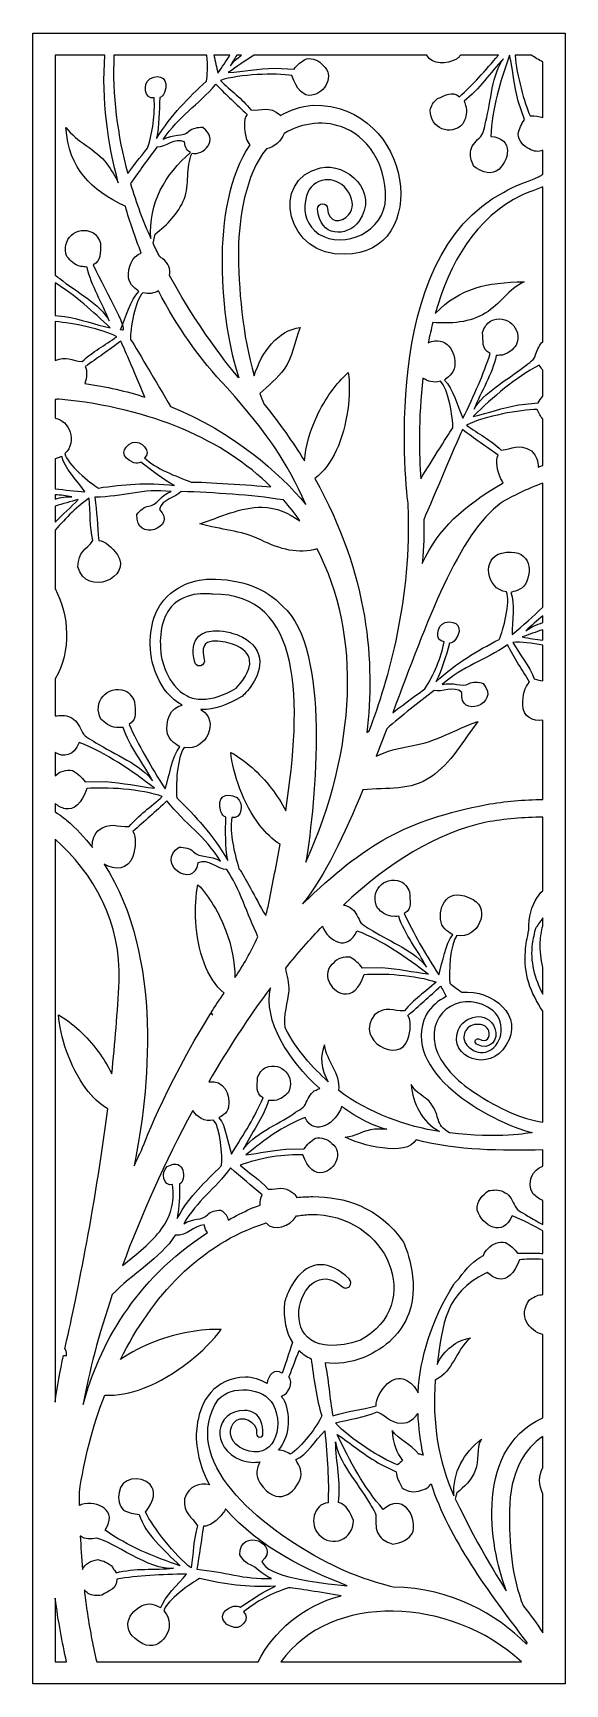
# Model space of a CAD drawing. Header units: centimetres. Extents: x -13.8 to -8, y -9 to 9.
import ezdxf

# ---------------------------------------------------------------- set-up
doc = ezdxf.new("R2010")
doc.units = ezdxf.units.CM
doc.header["$MEASUREMENT"] = 0
doc.layers.add('layer 1', color=7, linetype='Continuous')

msp = doc.modelspace()

# ---------------------------------------------------------------- linework, layer by layer
at = {"layer": 'layer 1', "color": 250}
for points, knots in [([(-7.99711, 9.00069), (-7.99711, 9.00069), (-13.80385, 9.00069), (-13.80385, 9.00069), (-13.80385, 9.00069), (-13.80385, 9.00069), (-13.80385, -9.00021), (-13.80385, -9.00021), (-13.80385, -9.00021), (-13.80385, -9.00021), (-7.99711, -9.00021), (-7.99711, -9.00021), (-7.99711, -9.00021), (-7.99711, -9.00021), (-7.99711, 9.00069), (-7.99711, 9.00069)], [0, 0, 0, 0, 0.2, 0.2, 0.2, 0.2, 0.4, 0.4, 0.4, 0.4, 0.6, 0.6, 0.6, 0.6, 1, 1, 1, 1]), ([(-13.5619, 8.75875), (-13.5619, 8.75875), (-13.01924, 8.75875), (-13.01924, 8.75875), (-13.01924, 8.75875), (-13.05449, 8.26856), (-12.98986, 7.79864), (-12.87276, 7.36895), (-12.87276, 7.36895), (-12.90981, 7.43896), (-12.94692, 7.50913), (-12.99624, 7.57498), (-12.99624, 7.57498), (-13.11853, 7.73552), (-13.32991, 7.81239), (-13.44384, 7.9703), (-13.44384, 7.9703), (-13.41496, 7.51735), (-13.16781, 7.29208), (-12.79857, 7.1123), (-12.79857, 7.1123), (-12.79857, 7.1123), (-12.79589, 7.1123), (-12.79589, 7.1123), (-12.79589, 7.1123), (-12.74687, 6.9396), (-12.68894, 6.769), (-12.62189, 6.60165), (-12.62189, 6.60165), (-12.72172, 6.56852), (-12.77129, 6.4447), (-12.76135, 6.33213), (-12.76135, 6.33213), (-12.75456, 6.25558), (-12.67036, 6.20292), (-12.6494, 6.18227), (-12.6494, 6.18227), (-12.74212, 6.09152), (-12.78863, 5.90306), (-12.85032, 5.76585), (-12.85032, 5.76585), (-12.72641, 5.70566), (-12.99575, 6.15088), (-13.1484, 6.47285), (-13.1484, 6.47285), (-13.04796, 6.52098), (-13.0752, 6.60448), (-13.06524, 6.70075), (-13.06524, 6.70075), (-13.08186, 6.75316), (-13.10868, 6.80035), (-13.14951, 6.82467), (-13.14951, 6.82467), (-13.32622, 6.91364), (-13.50579, 6.74394), (-13.43289, 6.56226), (-13.43289, 6.56226), (-13.39175, 6.51537), (-13.35662, 6.47463), (-13.28237, 6.45497), (-13.28237, 6.45497), (-13.25012, 6.45643), (-13.24578, 6.44781), (-13.21308, 6.44908), (-13.21308, 6.44908), (-13.16998, 6.24121), (-13.04737, 6.06019), (-12.97238, 5.86327), (-12.97238, 5.86327), (-13.06448, 6.04121), (-13.34201, 6.18666), (-13.51171, 6.32261), (-13.51171, 6.32261), (-13.52938, 6.33677), (-13.54632, 6.3491), (-13.5619, 6.36079), (-13.5619, 6.36079), (-13.5619, 6.36079), (-13.5619, 8.75875), (-13.5619, 8.75875)], [0, 0, 0, 0, 0.04761905, 0.04761905, 0.04761905, 0.04761905, 0.0952381, 0.0952381, 0.0952381, 0.0952381, 0.14285714, 0.14285714, 0.14285714, 0.14285714, 0.19047619, 0.19047619, 0.19047619, 0.19047619, 0.23809524, 0.23809524, 0.23809524, 0.23809524, 0.28571429, 0.28571429, 0.28571429, 0.28571429, 0.33333333, 0.33333333, 0.33333333, 0.33333333, 0.38095238, 0.38095238, 0.38095238, 0.38095238, 0.42857143, 0.42857143, 0.42857143, 0.42857143, 0.47619048, 0.47619048, 0.47619048, 0.47619048, 0.52380952, 0.52380952, 0.52380952, 0.52380952, 0.57142857, 0.57142857, 0.57142857, 0.57142857, 0.61904762, 0.61904762, 0.61904762, 0.61904762, 0.66666667, 0.66666667, 0.66666667, 0.66666667, 0.71428571, 0.71428571, 0.71428571, 0.71428571, 0.76190476, 0.76190476, 0.76190476, 0.76190476, 0.80952381, 0.80952381, 0.80952381, 0.80952381, 0.85714286, 0.85714286, 0.85714286, 0.85714286, 0.9047619, 0.9047619, 0.9047619, 0.9047619, 1, 1, 1, 1]), ([(-12.91979, 8.75875), (-12.91979, 8.75875), (-11.90541, 8.75875), (-11.90541, 8.75875), (-11.90541, 8.75875), (-11.89631, 8.64748), (-11.90012, 8.53121), (-11.90854, 8.47739), (-11.90854, 8.47739), (-12.11854, 8.28437), (-12.28134, 8.12217), (-12.45715, 7.85047), (-12.45715, 7.85047), (-12.42457, 7.99619), (-12.4259, 8.1474), (-12.42021, 8.29583), (-12.42021, 8.29583), (-12.39155, 8.30628), (-12.38359, 8.32159), (-12.36861, 8.35069), (-12.36861, 8.35069), (-12.31573, 8.49939), (-12.40856, 8.56261), (-12.52797, 8.50227), (-12.52797, 8.50227), (-12.61134, 8.44809), (-12.58541, 8.27085), (-12.48219, 8.2956), (-12.48219, 8.2956), (-12.46847, 8.11707), (-12.49674, 7.9181), (-12.55275, 7.74429), (-12.55275, 7.74429), (-12.59627, 7.69196), (-12.67889, 7.58746), (-12.77044, 7.46986), (-12.77044, 7.46986), (-12.88051, 7.87886), (-12.94303, 8.32678), (-12.91979, 8.75875)], [0, 0, 0, 0, 0.09090909, 0.09090909, 0.09090909, 0.09090909, 0.18181818, 0.18181818, 0.18181818, 0.18181818, 0.27272727, 0.27272727, 0.27272727, 0.27272727, 0.36363636, 0.36363636, 0.36363636, 0.36363636, 0.45454545, 0.45454545, 0.45454545, 0.45454545, 0.54545455, 0.54545455, 0.54545455, 0.54545455, 0.63636364, 0.63636364, 0.63636364, 0.63636364, 0.72727273, 0.72727273, 0.72727273, 0.72727273, 0.81818182, 0.81818182, 0.81818182, 0.81818182, 1, 1, 1, 1]), ([(-11.82972, 8.75875), (-11.82972, 8.75875), (-11.65407, 8.75875), (-11.65407, 8.75875), (-11.65407, 8.75875), (-11.69593, 8.69469), (-11.73977, 8.62994), (-11.78519, 8.56476), (-11.78519, 8.56476), (-11.80194, 8.62441), (-11.81484, 8.69234), (-11.82972, 8.75875)], [0, 0, 0, 0, 0.25, 0.25, 0.25, 0.25, 0.5, 0.5, 0.5, 0.5, 1, 1, 1, 1]), ([(-11.39039, 8.75875), (-11.39039, 8.75875), (-9.50641, 8.75875), (-9.50641, 8.75875), (-9.50641, 8.75875), (-9.44286, 8.65289), (-9.29092, 8.6544), (-9.18212, 8.71659), (-9.18212, 8.71659), (-9.16387, 8.72701), (-9.14969, 8.74197), (-9.13848, 8.75875), (-9.13848, 8.75875), (-9.13848, 8.75875), (-8.724, 8.75875), (-8.724, 8.75875), (-8.724, 8.75875), (-8.86672, 8.58845), (-9.00895, 8.43377), (-9.14819, 8.30613), (-9.14819, 8.30613), (-9.2339, 8.37727), (-9.29837, 8.31763), (-9.38999, 8.28646), (-9.38999, 8.28646), (-9.43065, 8.24943), (-9.46233, 8.20535), (-9.46737, 8.1581), (-9.46737, 8.1581), (-9.47433, 7.96039), (-9.24511, 7.86817), (-9.11054, 8.01031), (-9.11054, 8.01031), (-9.08513, 8.06729), (-9.06279, 8.11623), (-9.07595, 8.19191), (-9.07595, 8.19191), (-9.09078, 8.22059), (-9.08475, 8.22814), (-9.09957, 8.2573), (-9.09957, 8.2573), (-8.92873, 8.38333), (-8.81553, 8.57038), (-8.66797, 8.72079), (-8.66797, 8.72079), (-8.79112, 8.56276), (-8.80728, 8.24984), (-8.85987, 8.03885), (-8.85987, 8.03885), (-8.88043, 7.95639), (-8.88189, 7.89393), (-8.93468, 7.85574), (-8.93468, 7.85574), (-8.97795, 7.81039), (-9.02653, 7.76509), (-9.02706, 7.70101), (-9.02706, 7.70101), (-9.03948, 7.64526), (-9.01043, 7.59119), (-8.99069, 7.54577), (-8.99069, 7.54577), (-8.92332, 7.49918), (-8.83875, 7.45366), (-8.74753, 7.49289), (-8.74753, 7.49289), (-8.6003, 7.59879), (-8.54791, 7.85534), (-8.80782, 7.87314), (-8.80782, 7.87314), (-8.79367, 8.17443), (-8.70345, 8.47253), (-8.60429, 8.75875), (-8.60429, 8.75875), (-8.60429, 8.75875), (-8.60167, 8.75875), (-8.60167, 8.75875), (-8.60167, 8.75875), (-8.56525, 8.59241), (-8.55411, 8.43662), (-8.50739, 8.25873), (-8.50739, 8.25873), (-8.50739, 8.25873), (-8.43924, 8.05772), (-8.43924, 8.05772), (-8.43924, 8.05772), (-8.47469, 8.00931), (-8.49628, 7.95643), (-8.51007, 7.89595), (-8.51007, 7.89595), (-8.5002, 7.8283), (-8.45401, 7.76383), (-8.38762, 7.73826), (-8.38762, 7.73826), (-8.33744, 7.70497), (-8.28492, 7.70374), (-8.23906, 7.72267), (-8.23906, 7.72267), (-8.23906, 7.72267), (-8.23906, 7.46135), (-8.23906, 7.46135), (-8.23906, 7.46135), (-8.25246, 7.45292), (-8.26588, 7.44418), (-8.27935, 7.43511), (-8.27935, 7.43511), (-8.4329, 7.36571), (-8.54648, 7.34474), (-8.66741, 7.26238), (-8.66741, 7.26238), (-10.04569, 6.56228), (-9.72081, 3.9632), (-9.70844, 3.85195), (-9.70844, 3.85195), (-9.6668, 2.83818), (-9.91883, 1.95399), (-10.13464, 1.39344), (-10.13464, 1.39344), (-10.13464, 1.39344), (-10.16112, 1.37295), (-10.16112, 1.37295), (-10.16112, 1.37295), (-10.07126, 2.12531), (-10.13069, 3.08045), (-10.72862, 4.14337), (-10.72862, 4.14337), (-10.62979, 4.21481), (-10.55212, 4.32365), (-10.49363, 4.4497), (-10.49363, 4.4497), (-10.36777, 4.72093), (-10.33076, 5.07217), (-10.36247, 5.3009), (-10.36247, 5.3009), (-10.49548, 5.18063), (-10.61873, 5.00965), (-10.70733, 4.8187), (-10.70733, 4.8187), (-10.77877, 4.66474), (-10.82775, 4.49789), (-10.84133, 4.33447), (-10.84133, 4.33447), (-10.96736, 4.5388), (-11.11361, 4.7468), (-11.28292, 4.95787), (-11.28292, 4.95787), (-11.29832, 4.99466), (-11.31297, 5.03223), (-11.32689, 5.07045), (-11.32689, 5.07045), (-11.23655, 5.15426), (-11.13438, 5.23819), (-11.06353, 5.33579), (-11.06353, 5.33579), (-10.96901, 5.46732), (-10.94765, 5.63595), (-10.88719, 5.78894), (-10.88719, 5.78894), (-11.13255, 5.76048), (-11.30934, 5.52153), (-11.38966, 5.26349), (-11.38966, 5.26349), (-11.51802, 5.70735), (-11.56272, 6.21251), (-11.56055, 6.64361), (-11.56055, 6.64361), (-11.55764, 6.97251), (-11.48686, 7.45543), (-11.25649, 7.73727), (-11.25649, 7.73727), (-11.17254, 7.75782), (-11.09128, 7.82133), (-11.06332, 7.90482), (-11.06332, 7.90482), (-10.86302, 8.02629), (-10.60941, 8.05567), (-10.39185, 7.95979), (-10.39185, 7.95979), (-10.1073, 7.83441), (-9.92553, 7.50646), (-9.96133, 7.13568), (-9.96133, 7.13568), (-10.02014, 6.78487), (-10.48455, 6.62601), (-10.73117, 6.84596), (-10.73117, 6.84596), (-10.82997, 6.94354), (-10.86153, 7.07939), (-10.81774, 7.22628), (-10.81774, 7.22628), (-10.78886, 7.32369), (-10.71331, 7.38833), (-10.6159, 7.39918), (-10.6159, 7.39918), (-10.60712, 7.40027), (-10.59787, 7.40082), (-10.58862, 7.40082), (-10.58862, 7.40082), (-10.51001, 7.40082), (-10.41377, 7.36286), (-10.35358, 7.25364), (-10.35358, 7.25364), (-10.30564, 7.16725), (-10.30564, 7.08489), (-10.35509, 7.02306), (-10.35509, 7.02306), (-10.44031, 6.9157), (-10.58408, 6.93222), (-10.58837, 7.08622), (-10.58837, 7.08622), (-10.5897, 7.11559), (-10.61323, 7.13984), (-10.64362, 7.13984), (-10.64362, 7.13984), (-10.64435, 7.13984), (-10.64526, 7.13984), (-10.64613, 7.13971), (-10.64613, 7.13971), (-10.67487, 7.13837), (-10.69827, 7.1123), (-10.6968, 7.08073), (-10.6968, 7.08073), (-10.68089, 6.77228), (-10.37455, 6.77024), (-10.24848, 6.94566), (-10.24848, 6.94566), (-10.01603, 7.26911), (-10.38039, 7.59332), (-10.66472, 7.53066), (-10.66472, 7.53066), (-11.23216, 7.40558), (-11.02869, 6.55108), (-10.4004, 6.58878), (-10.4004, 6.58878), (-9.45312, 6.58402), (-9.63809, 8.22549), (-10.7518, 8.21541), (-10.7518, 8.21541), (-10.88362, 8.19819), (-10.99948, 8.15921), (-11.10092, 8.10235), (-11.10092, 8.10235), (-11.1019, 8.10371), (-11.10278, 8.10507), (-11.10379, 8.10644), (-11.10379, 8.10644), (-11.23353, 8.21388), (-11.30225, 8.14927), (-11.4276, 8.16238), (-11.4276, 8.16238), (-11.52012, 8.28462), (-11.6473, 8.37437), (-11.75836, 8.48426), (-11.75836, 8.48426), (-11.54846, 8.55375), (-11.15514, 8.56387), (-10.97701, 8.53805), (-10.97701, 8.53805), (-10.9286, 8.38536), (-10.8528, 8.30724), (-10.75937, 8.32233), (-10.75937, 8.32233), (-10.61313, 8.34609), (-10.50894, 8.53932), (-10.63578, 8.6468), (-10.63578, 8.6468), (-10.67856, 8.70308), (-10.75286, 8.72932), (-10.82015, 8.72001), (-10.82015, 8.72001), (-10.87405, 8.69013), (-10.91852, 8.65489), (-10.9549, 8.60767), (-10.9549, 8.60767), (-10.9549, 8.60767), (-11.16557, 8.6171), (-11.16557, 8.6171), (-11.16557, 8.6171), (-11.34992, 8.61241), (-11.50278, 8.57936), (-11.67345, 8.56841), (-11.67345, 8.56841), (-11.58122, 8.63372), (-11.48706, 8.69833), (-11.39039, 8.75875)], [0, 0, 0, 0, 0.01388889, 0.01388889, 0.01388889, 0.01388889, 0.02777778, 0.02777778, 0.02777778, 0.02777778, 0.04166667, 0.04166667, 0.04166667, 0.04166667, 0.05555556, 0.05555556, 0.05555556, 0.05555556, 0.06944444, 0.06944444, 0.06944444, 0.06944444, 0.08333333, 0.08333333, 0.08333333, 0.08333333, 0.09722222, 0.09722222, 0.09722222, 0.09722222, 0.11111111, 0.11111111, 0.11111111, 0.11111111, 0.125, 0.125, 0.125, 0.125, 0.13888889, 0.13888889, 0.13888889, 0.13888889, 0.15277778, 0.15277778, 0.15277778, 0.15277778, 0.16666667, 0.16666667, 0.16666667, 0.16666667, 0.18055556, 0.18055556, 0.18055556, 0.18055556, 0.19444444, 0.19444444, 0.19444444, 0.19444444, 0.20833333, 0.20833333, 0.20833333, 0.20833333, 0.22222222, 0.22222222, 0.22222222, 0.22222222, 0.23611111, 0.23611111, 0.23611111, 0.23611111, 0.25, 0.25, 0.25, 0.25, 0.26388889, 0.26388889, 0.26388889, 0.26388889, 0.27777778, 0.27777778, 0.27777778, 0.27777778, 0.29166667, 0.29166667, 0.29166667, 0.29166667, 0.30555556, 0.30555556, 0.30555556, 0.30555556, 0.31944444, 0.31944444, 0.31944444, 0.31944444, 0.33333333, 0.33333333, 0.33333333, 0.33333333, 0.34722222, 0.34722222, 0.34722222, 0.34722222, 0.36111111, 0.36111111, 0.36111111, 0.36111111, 0.375, 0.375, 0.375, 0.375, 0.38888889, 0.38888889, 0.38888889, 0.38888889, 0.40277778, 0.40277778, 0.40277778, 0.40277778, 0.41666667, 0.41666667, 0.41666667, 0.41666667, 0.43055556, 0.43055556, 0.43055556, 0.43055556, 0.44444444, 0.44444444, 0.44444444, 0.44444444, 0.45833333, 0.45833333, 0.45833333, 0.45833333, 0.47222222, 0.47222222, 0.47222222, 0.47222222, 0.48611111, 0.48611111, 0.48611111, 0.48611111, 0.5, 0.5, 0.5, 0.5, 0.51388889, 0.51388889, 0.51388889, 0.51388889, 0.52777778, 0.52777778, 0.52777778, 0.52777778, 0.54166667, 0.54166667, 0.54166667, 0.54166667, 0.55555556, 0.55555556, 0.55555556, 0.55555556, 0.56944444, 0.56944444, 0.56944444, 0.56944444, 0.58333333, 0.58333333, 0.58333333, 0.58333333, 0.59722222, 0.59722222, 0.59722222, 0.59722222, 0.61111111, 0.61111111, 0.61111111, 0.61111111, 0.625, 0.625, 0.625, 0.625, 0.63888889, 0.63888889, 0.63888889, 0.63888889, 0.65277778, 0.65277778, 0.65277778, 0.65277778, 0.66666667, 0.66666667, 0.66666667, 0.66666667, 0.68055556, 0.68055556, 0.68055556, 0.68055556, 0.69444444, 0.69444444, 0.69444444, 0.69444444, 0.70833333, 0.70833333, 0.70833333, 0.70833333, 0.72222222, 0.72222222, 0.72222222, 0.72222222, 0.73611111, 0.73611111, 0.73611111, 0.73611111, 0.75, 0.75, 0.75, 0.75, 0.76388889, 0.76388889, 0.76388889, 0.76388889, 0.77777778, 0.77777778, 0.77777778, 0.77777778, 0.79166667, 0.79166667, 0.79166667, 0.79166667, 0.80555556, 0.80555556, 0.80555556, 0.80555556, 0.81944444, 0.81944444, 0.81944444, 0.81944444, 0.83333333, 0.83333333, 0.83333333, 0.83333333, 0.84722222, 0.84722222, 0.84722222, 0.84722222, 0.86111111, 0.86111111, 0.86111111, 0.86111111, 0.875, 0.875, 0.875, 0.875, 0.88888889, 0.88888889, 0.88888889, 0.88888889, 0.90277778, 0.90277778, 0.90277778, 0.90277778, 0.91666667, 0.91666667, 0.91666667, 0.91666667, 0.93055556, 0.93055556, 0.93055556, 0.93055556, 0.94444444, 0.94444444, 0.94444444, 0.94444444, 0.95833333, 0.95833333, 0.95833333, 0.95833333, 0.97222222, 0.97222222, 0.97222222, 0.97222222, 1, 1, 1, 1]), ([(-11.57892, 8.75875), (-11.57892, 8.75875), (-11.52697, 8.75875), (-11.52697, 8.75875), (-11.52697, 8.75875), (-11.57712, 8.72329), (-11.62016, 8.68494), (-11.6509, 8.64247), (-11.6509, 8.64247), (-11.6286, 8.68209), (-11.60421, 8.72064), (-11.57892, 8.75875)], [0, 0, 0, 0, 0.25, 0.25, 0.25, 0.25, 0.5, 0.5, 0.5, 0.5, 1, 1, 1, 1]), ([(-8.54195, 8.75875), (-8.54195, 8.75875), (-8.36569, 8.75875), (-8.36569, 8.75875), (-8.36569, 8.75875), (-8.32402, 8.73249), (-8.28221, 8.70699), (-8.23906, 8.68428), (-8.23906, 8.68428), (-8.23906, 8.68428), (-8.23906, 8.07892), (-8.23906, 8.07892), (-8.23906, 8.07892), (-8.27773, 8.09066), (-8.32432, 8.09727), (-8.37812, 8.0986), (-8.37812, 8.0986), (-8.44173, 8.23869), (-8.52376, 8.53606), (-8.54195, 8.75875)], [0, 0, 0, 0, 0.16666667, 0.16666667, 0.16666667, 0.16666667, 0.33333333, 0.33333333, 0.33333333, 0.33333333, 0.5, 0.5, 0.5, 0.5, 0.66666667, 0.66666667, 0.66666667, 0.66666667, 1, 1, 1, 1]), ([(-12.42183, 6.56253), (-12.41001, 6.55532), (-12.39793, 6.54724), (-12.38556, 6.5382), (-12.38556, 6.5382), (-12.32117, 6.49217), (-12.30201, 6.42354), (-12.31426, 6.35734), (-12.31426, 6.35734), (-11.95062, 5.69124), (-11.57255, 5.25717), (-11.5631, 5.24526), (-11.5631, 5.24526), (-11.5631, 5.24526), (-11.55761, 5.23977), (-11.55761, 5.23977), (-11.55761, 5.23977), (-11.75774, 5.84478), (-11.88619, 7.11022), (-11.43766, 7.78288), (-11.43766, 7.78288), (-11.45405, 7.80157), (-11.46713, 7.82552), (-11.47556, 7.85551), (-11.47556, 7.85551), (-11.50141, 7.94767), (-11.50919, 8.05556), (-11.46755, 8.11234), (-11.46755, 8.11234), (-11.58113, 8.22277), (-11.69598, 8.32625), (-11.80717, 8.44278), (-11.80717, 8.44278), (-12.00611, 8.20578), (-12.21118, 8.10155), (-12.38168, 7.83875), (-12.38168, 7.83875), (-12.28001, 7.90439), (-12.16639, 7.85796), (-12.10183, 7.92756), (-12.10183, 7.92756), (-12.06619, 7.96129), (-12.00808, 7.96993), (-11.95133, 7.9688), (-11.95133, 7.9688), (-11.76505, 7.83813), (-11.94834, 7.65737), (-12.06764, 7.6911), (-12.06764, 7.6911), (-12.13916, 7.53685), (-12.09202, 7.34581), (-12.15484, 7.18956), (-12.15484, 7.18956), (-12.2165, 7.033), (-12.34017, 6.90952), (-12.47047, 6.80925), (-12.47047, 6.80925), (-12.47047, 6.80925), (-12.49387, 6.71036), (-12.49387, 6.71036), (-12.49387, 6.71036), (-12.47019, 6.66011), (-12.44612, 6.61085), (-12.42183, 6.56253)], [0, 0, 0, 0, 0.05882353, 0.05882353, 0.05882353, 0.05882353, 0.11764706, 0.11764706, 0.11764706, 0.11764706, 0.17647059, 0.17647059, 0.17647059, 0.17647059, 0.23529412, 0.23529412, 0.23529412, 0.23529412, 0.29411765, 0.29411765, 0.29411765, 0.29411765, 0.35294118, 0.35294118, 0.35294118, 0.35294118, 0.41176471, 0.41176471, 0.41176471, 0.41176471, 0.47058824, 0.47058824, 0.47058824, 0.47058824, 0.52941176, 0.52941176, 0.52941176, 0.52941176, 0.58823529, 0.58823529, 0.58823529, 0.58823529, 0.64705882, 0.64705882, 0.64705882, 0.64705882, 0.70588235, 0.70588235, 0.70588235, 0.70588235, 0.76470588, 0.76470588, 0.76470588, 0.76470588, 0.82352941, 0.82352941, 0.82352941, 0.82352941, 0.88235294, 0.88235294, 0.88235294, 0.88235294, 1, 1, 1, 1]), ([(-12.08309, 7.69688), (-12.36037, 7.46409), (-12.54623, 7.14446), (-12.51726, 6.76117), (-12.51726, 6.76117), (-12.60025, 6.9429), (-12.67638, 7.14577), (-12.73983, 7.36124), (-12.73983, 7.36124), (-12.645, 7.49453), (-12.54735, 7.62574), (-12.45107, 7.7555), (-12.45107, 7.7555), (-12.35932, 7.74997), (-12.25747, 7.86778), (-12.15046, 7.81333), (-12.15046, 7.81333), (-12.14338, 7.74927), (-12.11699, 7.71288), (-12.08309, 7.69688)], [0, 0, 0, 0, 0.16666667, 0.16666667, 0.16666667, 0.16666667, 0.33333333, 0.33333333, 0.33333333, 0.33333333, 0.5, 0.5, 0.5, 0.5, 0.66666667, 0.66666667, 0.66666667, 0.66666667, 1, 1, 1, 1]), ([(-8.23906, 7.32335), (-8.23906, 7.32335), (-8.23906, 5.63417), (-8.23906, 5.63417), (-8.23906, 5.63417), (-8.27782, 5.60243), (-8.29547, 5.55063), (-8.3147, 5.50217), (-8.3147, 5.50217), (-8.32734, 5.43826), (-8.38346, 5.41083), (-8.44979, 5.35768), (-8.44979, 5.35768), (-8.61949, 5.22173), (-8.89703, 5.07629), (-8.98913, 4.89836), (-8.98913, 4.89836), (-8.91413, 5.09527), (-8.79152, 5.27629), (-8.74842, 5.48417), (-8.74842, 5.48417), (-8.71573, 5.4829), (-8.71139, 5.49151), (-8.67914, 5.49004), (-8.67914, 5.49004), (-8.60489, 5.50971), (-8.56976, 5.55044), (-8.52862, 5.59735), (-8.52862, 5.59735), (-8.45571, 5.77901), (-8.63529, 5.94872), (-8.812, 5.85976), (-8.812, 5.85976), (-8.85282, 5.83544), (-8.87964, 5.78823), (-8.89626, 5.73582), (-8.89626, 5.73582), (-8.8863, 5.63955), (-8.91354, 5.55606), (-8.81311, 5.50793), (-8.81311, 5.50793), (-8.88349, 5.28883), (-8.98844, 5.04889), (-9.11119, 4.80094), (-9.11119, 4.80094), (-9.17288, 4.93814), (-9.21938, 5.12661), (-9.31211, 5.21736), (-9.31211, 5.21736), (-9.29115, 5.238), (-9.20694, 5.29067), (-9.20016, 5.36721), (-9.20016, 5.36721), (-9.18609, 5.52657), (-9.29121, 5.70842), (-9.48943, 5.62374), (-9.48943, 5.62374), (-9.4747, 5.69769), (-9.45789, 5.7717), (-9.43876, 5.84532), (-9.43876, 5.84532), (-9.25898, 5.8281), (-9.0224, 5.84319), (-8.867, 5.94688), (-8.867, 5.94688), (-8.70495, 6.0401), (-8.61436, 6.20903), (-8.44146, 6.28871), (-8.44146, 6.28871), (-8.85598, 6.2817), (-9.13736, 6.22408), (-9.41339, 5.94402), (-9.41339, 5.94402), (-9.25817, 6.48773), (-8.97678, 6.98881), (-8.46749, 7.23445), (-8.46749, 7.23445), (-8.44638, 7.24442), (-8.33784, 7.28346), (-8.23906, 7.32335)], [0, 0, 0, 0, 0.04761905, 0.04761905, 0.04761905, 0.04761905, 0.0952381, 0.0952381, 0.0952381, 0.0952381, 0.14285714, 0.14285714, 0.14285714, 0.14285714, 0.19047619, 0.19047619, 0.19047619, 0.19047619, 0.23809524, 0.23809524, 0.23809524, 0.23809524, 0.28571429, 0.28571429, 0.28571429, 0.28571429, 0.33333333, 0.33333333, 0.33333333, 0.33333333, 0.38095238, 0.38095238, 0.38095238, 0.38095238, 0.42857143, 0.42857143, 0.42857143, 0.42857143, 0.47619048, 0.47619048, 0.47619048, 0.47619048, 0.52380952, 0.52380952, 0.52380952, 0.52380952, 0.57142857, 0.57142857, 0.57142857, 0.57142857, 0.61904762, 0.61904762, 0.61904762, 0.61904762, 0.66666667, 0.66666667, 0.66666667, 0.66666667, 0.71428571, 0.71428571, 0.71428571, 0.71428571, 0.76190476, 0.76190476, 0.76190476, 0.76190476, 0.80952381, 0.80952381, 0.80952381, 0.80952381, 0.85714286, 0.85714286, 0.85714286, 0.85714286, 0.9047619, 0.9047619, 0.9047619, 0.9047619, 1, 1, 1, 1]), ([(-13.5619, 5.92124), (-13.5619, 5.92124), (-13.5619, 6.2754), (-13.5619, 6.2754), (-13.5619, 6.2754), (-13.34292, 6.14086), (-13.14673, 5.96452), (-12.96099, 5.78617), (-12.96099, 5.78617), (-13.12924, 5.82257), (-13.27646, 5.87831), (-13.45926, 5.9105), (-13.45926, 5.9105), (-13.45926, 5.9105), (-13.5619, 5.92124), (-13.5619, 5.92124)], [0, 0, 0, 0, 0.2, 0.2, 0.2, 0.2, 0.4, 0.4, 0.4, 0.4, 0.6, 0.6, 0.6, 0.6, 1, 1, 1, 1]), ([(-12.43437, 6.18946), (-12.23823, 5.80683), (-11.98923, 5.44862), (-11.6839, 5.13134), (-11.6839, 5.13134), (-11.22676, 4.61253), (-11.04283, 4.33651), (-10.8246, 3.86163), (-10.8246, 3.86163), (-11.12548, 4.21096), (-11.60679, 4.64618), (-12.30205, 4.9291), (-12.30205, 4.9291), (-12.43204, 5.14805), (-12.7132, 5.62656), (-12.74059, 5.66046), (-12.74059, 5.66046), (-12.74124, 5.76452), (-12.69187, 6.08989), (-12.60451, 6.1694), (-12.60451, 6.1694), (-12.54157, 6.15111), (-12.48266, 6.1618), (-12.43437, 6.18946)], [0, 0, 0, 0, 0.14285714, 0.14285714, 0.14285714, 0.14285714, 0.28571429, 0.28571429, 0.28571429, 0.28571429, 0.42857143, 0.42857143, 0.42857143, 0.42857143, 0.57142857, 0.57142857, 0.57142857, 0.57142857, 0.71428571, 0.71428571, 0.71428571, 0.71428571, 1, 1, 1, 1]), ([(-13.5619, 5.43034), (-13.5619, 5.43034), (-13.5619, 5.8549), (-13.5619, 5.8549), (-13.5619, 5.8549), (-13.36225, 5.83719), (-13.0571, 5.77481), (-12.88904, 5.68974), (-12.88904, 5.68974), (-13.01601, 5.59694), (-13.156, 5.5266), (-13.26636, 5.41875), (-13.26636, 5.41875), (-13.38236, 5.42395), (-13.44141, 5.48685), (-13.5619, 5.43034)], [0, 0, 0, 0, 0.2, 0.2, 0.2, 0.2, 0.4, 0.4, 0.4, 0.4, 0.6, 0.6, 0.6, 0.6, 1, 1, 1, 1]), ([(-12.58141, 5.03035), (-12.78379, 5.09497), (-13.00209, 5.1462), (-13.23685, 5.17955), (-13.23685, 5.17955), (-13.21623, 5.24783), (-13.20993, 5.31704), (-13.23408, 5.36297), (-13.23408, 5.36297), (-13.10451, 5.45593), (-12.97475, 5.54178), (-12.84666, 5.64115), (-12.84666, 5.64115), (-12.82818, 5.61092), (-12.6982, 5.30445), (-12.58141, 5.03035)], [0, 0, 0, 0, 0.2, 0.2, 0.2, 0.2, 0.4, 0.4, 0.4, 0.4, 0.6, 0.6, 0.6, 0.6, 1, 1, 1, 1]), ([(-9.57151, 4.14093), (-9.58828, 4.39523), (-9.59921, 4.79908), (-9.54904, 5.23879), (-9.54904, 5.23879), (-9.49721, 5.20096), (-9.42981, 5.18333), (-9.35699, 5.20448), (-9.35699, 5.20448), (-9.26965, 5.12498), (-9.22026, 4.7996), (-9.22092, 4.69554), (-9.22092, 4.69554), (-9.24632, 4.6641), (-9.45161, 4.33398), (-9.57151, 4.14093)], [0, 0, 0, 0, 0.2, 0.2, 0.2, 0.2, 0.4, 0.4, 0.4, 0.4, 0.6, 0.6, 0.6, 0.6, 1, 1, 1, 1]), ([(-8.23906, 5.32374), (-8.23906, 5.32374), (-8.23906, 5.04015), (-8.23906, 5.04015), (-8.23906, 5.04015), (-8.25899, 5.01816), (-8.27634, 4.99429), (-8.29114, 4.96766), (-8.29114, 4.96766), (-8.29114, 4.96766), (-8.50224, 4.94559), (-8.50224, 4.94559), (-8.50224, 4.94559), (-8.68505, 4.91339), (-8.83226, 4.85766), (-9.00052, 4.82126), (-9.00052, 4.82126), (-8.78091, 5.03211), (-8.54672, 5.24013), (-8.27749, 5.37965), (-8.27749, 5.37965), (-8.26541, 5.35752), (-8.25253, 5.33902), (-8.23906, 5.32374)], [0, 0, 0, 0, 0.14285714, 0.14285714, 0.14285714, 0.14285714, 0.28571429, 0.28571429, 0.28571429, 0.28571429, 0.42857143, 0.42857143, 0.42857143, 0.42857143, 0.57142857, 0.57142857, 0.57142857, 0.57142857, 0.71428571, 0.71428571, 0.71428571, 0.71428571, 1, 1, 1, 1]), ([(-13.5619, 4.8024), (-13.5619, 4.8024), (-13.5619, 5.00541), (-13.5619, 5.00541), (-13.5619, 5.00541), (-13.54724, 5.00685), (-13.5326, 5.00828), (-13.51785, 5.00962), (-13.51785, 5.00962), (-12.491, 4.90759), (-11.72584, 4.56133), (-11.20708, 4.05376), (-11.20708, 4.05376), (-11.44379, 4.07076), (-11.92175, 4.10644), (-12.079, 4.10505), (-12.079, 4.10505), (-12.24905, 4.17166), (-12.45728, 4.24545), (-12.58684, 4.36902), (-12.58684, 4.36902), (-12.50235, 4.43329), (-12.62319, 4.56552), (-12.7179, 4.53525), (-12.7179, 4.53525), (-12.84018, 4.48096), (-12.84996, 4.36908), (-12.70135, 4.31593), (-12.70135, 4.31593), (-12.66935, 4.30912), (-12.65246, 4.3056), (-12.62623, 4.32118), (-12.62623, 4.32118), (-12.50769, 4.23166), (-12.39145, 4.13495), (-12.258, 4.06798), (-12.258, 4.06798), (-12.57964, 4.10376), (-12.80824, 4.08033), (-13.09058, 4.03984), (-13.09058, 4.03984), (-13.17979, 4.09209), (-13.43263, 4.29941), (-13.45619, 4.41437), (-13.45619, 4.41437), (-13.31469, 4.54668), (-13.41009, 4.77851), (-13.5619, 4.8024)], [0, 0, 0, 0, 0.07692308, 0.07692308, 0.07692308, 0.07692308, 0.15384615, 0.15384615, 0.15384615, 0.15384615, 0.23076923, 0.23076923, 0.23076923, 0.23076923, 0.30769231, 0.30769231, 0.30769231, 0.30769231, 0.38461538, 0.38461538, 0.38461538, 0.38461538, 0.46153846, 0.46153846, 0.46153846, 0.46153846, 0.53846154, 0.53846154, 0.53846154, 0.53846154, 0.61538462, 0.61538462, 0.61538462, 0.61538462, 0.69230769, 0.69230769, 0.69230769, 0.69230769, 0.76923077, 0.76923077, 0.76923077, 0.76923077, 0.84615385, 0.84615385, 0.84615385, 0.84615385, 1, 1, 1, 1]), ([(-8.23906, 4.7916), (-8.23906, 4.7916), (-8.23906, 4.28523), (-8.23906, 4.28523), (-8.23906, 4.28523), (-8.25685, 4.27966), (-8.27445, 4.27388), (-8.29187, 4.26796), (-8.29187, 4.26796), (-8.28641, 4.326), (-8.30617, 4.38835), (-8.36447, 4.4465), (-8.36447, 4.4465), (-8.50966, 4.53408), (-8.5684, 4.4595), (-8.69514, 4.45383), (-8.69514, 4.45383), (-8.8055, 4.56167), (-8.94549, 4.63203), (-9.07246, 4.72482), (-9.07246, 4.72482), (-8.8739, 4.82534), (-8.48392, 4.89416), (-8.30274, 4.89506), (-8.30274, 4.89506), (-8.28269, 4.8542), (-8.26139, 4.8196), (-8.23906, 4.7916)], [0, 0, 0, 0, 0.125, 0.125, 0.125, 0.125, 0.25, 0.25, 0.25, 0.25, 0.375, 0.375, 0.375, 0.375, 0.5, 0.5, 0.5, 0.5, 0.625, 0.625, 0.625, 0.625, 0.75, 0.75, 0.75, 0.75, 1, 1, 1, 1]), ([(-8.6707, 4.09747), (-8.67531, 4.09478), (-8.67989, 4.09207), (-8.68441, 4.08936), (-8.68441, 4.08936), (-9.12098, 3.82856), (-9.3708, 3.60766), (-9.55473, 3.2177), (-9.55473, 3.2177), (-9.5367, 3.41667), (-9.53428, 3.52513), (-9.53978, 3.69448), (-9.53978, 3.69448), (-9.43954, 3.92008), (-9.14349, 4.62938), (-9.11485, 4.67623), (-9.11485, 4.67623), (-8.98676, 4.57685), (-8.85699, 4.49099), (-8.72743, 4.39805), (-8.72743, 4.39805), (-8.76041, 4.33531), (-8.73655, 4.22907), (-8.69704, 4.14121), (-8.69704, 4.14121), (-8.68947, 4.12438), (-8.6806, 4.10987), (-8.6707, 4.09747)], [0, 0, 0, 0, 0.125, 0.125, 0.125, 0.125, 0.25, 0.25, 0.25, 0.25, 0.375, 0.375, 0.375, 0.375, 0.5, 0.5, 0.5, 0.5, 0.625, 0.625, 0.625, 0.625, 0.75, 0.75, 0.75, 0.75, 1, 1, 1, 1]), ([(-13.5619, 4.03137), (-13.5619, 4.03137), (-13.5619, 4.35893), (-13.5619, 4.35893), (-13.5619, 4.35893), (-13.53013, 4.36706), (-13.50337, 4.37905), (-13.48997, 4.38257), (-13.48997, 4.38257), (-13.45951, 4.25732), (-13.32216, 4.12194), (-13.23628, 3.99961), (-13.23628, 3.99961), (-13.3479, 4.00817), (-13.45687, 4.0186), (-13.5619, 4.03137)], [0, 0, 0, 0, 0.2, 0.2, 0.2, 0.2, 0.4, 0.4, 0.4, 0.4, 0.6, 0.6, 0.6, 0.6, 1, 1, 1, 1]), ([(-13.5619, 1.5547), (-13.5619, 1.5547), (-13.5619, 1.95744), (-13.5619, 1.95744), (-13.5619, 1.95744), (-13.38098, 2.26921), (-13.40913, 2.64115), (-13.5619, 2.94321), (-13.5619, 2.94321), (-13.5619, 2.94321), (-13.5619, 3.57877), (-13.5619, 3.57877), (-13.5619, 3.57877), (-13.44829, 3.71285), (-13.30624, 3.85465), (-13.19093, 3.92792), (-13.19093, 3.92792), (-13.17612, 3.77237), (-13.18708, 3.6171), (-13.15098, 3.46811), (-13.15098, 3.46811), (-13.22015, 3.36274), (-13.31366, 3.35041), (-13.31255, 3.18196), (-13.31255, 3.18196), (-13.22621, 2.84103), (-12.71254, 3.06805), (-12.88301, 3.31107), (-12.88301, 3.31107), (-12.938, 3.38939), (-13.01663, 3.46369), (-13.08695, 3.46738), (-13.08695, 3.46738), (-13.10059, 3.62521), (-13.10806, 3.77961), (-13.12791, 3.93946), (-13.12791, 3.93946), (-12.81853, 3.94354), (-12.60805, 4.03638), (-12.29666, 4.00213), (-12.29666, 4.00213), (-12.41182, 3.96492), (-12.44777, 3.84757), (-12.54253, 3.84161), (-12.54253, 3.84161), (-12.59119, 3.83535), (-12.63465, 3.79584), (-12.66968, 3.75118), (-12.66968, 3.75118), (-12.69212, 3.44599), (-12.22133, 3.60102), (-12.42329, 3.807), (-12.42329, 3.807), (-12.39774, 3.9243), (-12.24208, 3.92861), (-12.18829, 4.00318), (-12.18829, 4.00318), (-11.81726, 3.98574), (-11.43584, 3.96928), (-11.06967, 3.90911), (-11.06967, 3.90911), (-11.0054, 3.83626), (-10.94562, 3.76057), (-10.89036, 3.68227), (-10.89036, 3.68227), (-11.01611, 3.76215), (-11.1413, 3.82894), (-11.3024, 3.83024), (-11.3024, 3.83024), (-11.53775, 3.83171), (-11.76254, 3.72349), (-11.9841, 3.64925), (-11.9841, 3.64925), (-11.7406, 3.58012), (-11.55343, 3.58563), (-11.31749, 3.47318), (-11.31749, 3.47318), (-11.10508, 3.37051), (-10.90432, 3.31615), (-10.70397, 3.37605), (-10.70397, 3.37605), (-10.21266, 2.43456), (-10.27023, 1.20009), (-10.8246, -0.04119), (-10.8246, -0.04119), (-10.71959, 0.62908), (-10.54867, 2.28572), (-11.07858, 2.74965), (-11.07858, 2.74965), (-11.25837, 2.94734), (-11.52735, 3.04755), (-11.87609, 3.04755), (-11.87609, 3.04755), (-11.88976, 3.04755), (-12.1877, 3.04474), (-12.37583, 2.81684), (-12.37583, 2.81684), (-12.50213, 2.66581), (-12.5474, 2.45309), (-12.51169, 2.18674), (-12.51169, 2.18674), (-12.50752, 2.16902), (-12.44257, 1.80767), (-12.17419, 1.67219), (-12.17419, 1.67219), (-12.30953, 1.6508), (-12.36189, 1.49341), (-12.33483, 1.36051), (-12.33483, 1.36051), (-12.31873, 1.28149), (-12.22469, 1.2365), (-12.2004, 1.21745), (-12.2004, 1.21745), (-12.28639, 1.11185), (-12.31263, 0.90982), (-12.36077, 0.75944), (-12.36077, 0.75944), (-12.51807, 1.00356), (-12.65585, 1.24139), (-12.75511, 1.46157), (-12.75511, 1.46157), (-12.65604, 1.52362), (-12.69431, 1.60748), (-12.69528, 1.70907), (-12.69528, 1.70907), (-12.71881, 1.76176), (-12.75235, 1.80781), (-12.7978, 1.82836), (-12.7978, 1.82836), (-12.99259, 1.90028), (-13.15984, 1.70209), (-13.06236, 1.52124), (-13.06236, 1.52124), (-13.01392, 1.47718), (-12.97247, 1.43884), (-12.8927, 1.42711), (-12.8927, 1.42711), (-12.85925, 1.43245), (-12.8537, 1.42397), (-12.81977, 1.42915), (-12.81977, 1.42915), (-12.75027, 1.21745), (-12.60102, 1.04314), (-12.49958, 0.84663), (-12.49958, 0.84663), (-12.61663, 1.02132), (-12.92324, 1.14025), (-13.11627, 1.26199), (-13.11627, 1.26199), (-13.19171, 1.30959), (-13.25349, 1.33155), (-13.27422, 1.39673), (-13.27422, 1.39673), (-13.30521, 1.45477), (-13.33441, 1.51806), (-13.3981, 1.53965), (-13.3981, 1.53965), (-13.44865, 1.56978), (-13.51069, 1.55958), (-13.5619, 1.5547)], [0, 0, 0, 0, 0.02439024, 0.02439024, 0.02439024, 0.02439024, 0.04878049, 0.04878049, 0.04878049, 0.04878049, 0.07317073, 0.07317073, 0.07317073, 0.07317073, 0.09756098, 0.09756098, 0.09756098, 0.09756098, 0.12195122, 0.12195122, 0.12195122, 0.12195122, 0.14634146, 0.14634146, 0.14634146, 0.14634146, 0.17073171, 0.17073171, 0.17073171, 0.17073171, 0.19512195, 0.19512195, 0.19512195, 0.19512195, 0.2195122, 0.2195122, 0.2195122, 0.2195122, 0.24390244, 0.24390244, 0.24390244, 0.24390244, 0.26829268, 0.26829268, 0.26829268, 0.26829268, 0.29268293, 0.29268293, 0.29268293, 0.29268293, 0.31707317, 0.31707317, 0.31707317, 0.31707317, 0.34146341, 0.34146341, 0.34146341, 0.34146341, 0.36585366, 0.36585366, 0.36585366, 0.36585366, 0.3902439, 0.3902439, 0.3902439, 0.3902439, 0.41463415, 0.41463415, 0.41463415, 0.41463415, 0.43902439, 0.43902439, 0.43902439, 0.43902439, 0.46341463, 0.46341463, 0.46341463, 0.46341463, 0.48780488, 0.48780488, 0.48780488, 0.48780488, 0.51219512, 0.51219512, 0.51219512, 0.51219512, 0.53658537, 0.53658537, 0.53658537, 0.53658537, 0.56097561, 0.56097561, 0.56097561, 0.56097561, 0.58536585, 0.58536585, 0.58536585, 0.58536585, 0.6097561, 0.6097561, 0.6097561, 0.6097561, 0.63414634, 0.63414634, 0.63414634, 0.63414634, 0.65853659, 0.65853659, 0.65853659, 0.65853659, 0.68292683, 0.68292683, 0.68292683, 0.68292683, 0.70731707, 0.70731707, 0.70731707, 0.70731707, 0.73170732, 0.73170732, 0.73170732, 0.73170732, 0.75609756, 0.75609756, 0.75609756, 0.75609756, 0.7804878, 0.7804878, 0.7804878, 0.7804878, 0.80487805, 0.80487805, 0.80487805, 0.80487805, 0.82926829, 0.82926829, 0.82926829, 0.82926829, 0.85365854, 0.85365854, 0.85365854, 0.85365854, 0.87804878, 0.87804878, 0.87804878, 0.87804878, 0.90243902, 0.90243902, 0.90243902, 0.90243902, 0.92682927, 0.92682927, 0.92682927, 0.92682927, 0.95121951, 0.95121951, 0.95121951, 0.95121951, 1, 1, 1, 1]), ([(-13.5619, 3.919), (-13.5619, 3.919), (-13.5619, 3.96685), (-13.5619, 3.96685), (-13.5619, 3.96685), (-13.50131, 3.96148), (-13.44094, 3.95516), (-13.38144, 3.94481), (-13.38144, 3.94481), (-13.43731, 3.94808), (-13.49841, 3.93755), (-13.5619, 3.919)], [0, 0, 0, 0, 0.25, 0.25, 0.25, 0.25, 0.5, 0.5, 0.5, 0.5, 1, 1, 1, 1]), ([(-8.23906, 4.09357), (-8.23906, 4.09357), (-8.23906, 2.73956), (-8.23906, 2.73956), (-8.23906, 2.73956), (-8.3418, 2.64087), (-8.45435, 2.5412), (-8.57307, 2.44148), (-8.57307, 2.44148), (-8.57456, 2.59094), (-8.54182, 2.78101), (-8.59007, 2.90054), (-8.59007, 2.90054), (-8.56277, 2.91097), (-8.46513, 2.92536), (-8.42848, 2.99234), (-8.42848, 2.99234), (-8.34177, 3.15084), (-8.38361, 3.39721), (-8.68842, 3.32958), (-8.68842, 3.32958), (-8.90358, 3.28413), (-8.86724, 2.93686), (-8.63604, 2.90669), (-8.63604, 2.90669), (-8.58822, 2.79954), (-8.67287, 2.48372), (-8.71492, 2.38927), (-8.71492, 2.38927), (-8.96795, 2.25764), (-9.16739, 2.14347), (-9.40793, 1.92696), (-9.40793, 1.92696), (-9.33848, 2.05916), (-9.30038, 2.20549), (-9.25622, 2.3473), (-9.25622, 2.3473), (-9.22583, 2.34994), (-9.21415, 2.36263), (-9.19212, 2.38683), (-9.19212, 2.38683), (-9.10232, 2.51661), (-9.17546, 2.60185), (-9.30647, 2.5747), (-9.30647, 2.5747), (-9.40108, 2.54411), (-9.42222, 2.36624), (-9.31612, 2.36323), (-9.31612, 2.36323), (-9.34938, 2.18731), (-9.42852, 2.00257), (-9.52789, 1.84934), (-9.52789, 1.84934), (-9.594, 1.80281), (-9.73249, 1.69962), (-9.87757, 1.58979), (-9.87757, 1.58979), (-9.50884, 2.57541), (-9.1521, 3.54957), (-8.69258, 3.87936), (-8.69258, 3.87936), (-8.578, 3.94778), (-8.41852, 4.02711), (-8.23906, 4.09357)], [0, 0, 0, 0, 0.05882353, 0.05882353, 0.05882353, 0.05882353, 0.11764706, 0.11764706, 0.11764706, 0.11764706, 0.17647059, 0.17647059, 0.17647059, 0.17647059, 0.23529412, 0.23529412, 0.23529412, 0.23529412, 0.29411765, 0.29411765, 0.29411765, 0.29411765, 0.35294118, 0.35294118, 0.35294118, 0.35294118, 0.41176471, 0.41176471, 0.41176471, 0.41176471, 0.47058824, 0.47058824, 0.47058824, 0.47058824, 0.52941176, 0.52941176, 0.52941176, 0.52941176, 0.58823529, 0.58823529, 0.58823529, 0.58823529, 0.64705882, 0.64705882, 0.64705882, 0.64705882, 0.70588235, 0.70588235, 0.70588235, 0.70588235, 0.76470588, 0.76470588, 0.76470588, 0.76470588, 0.82352941, 0.82352941, 0.82352941, 0.82352941, 0.88235294, 0.88235294, 0.88235294, 0.88235294, 1, 1, 1, 1]), ([(-13.5619, 3.66763), (-13.5619, 3.66763), (-13.5619, 3.84113), (-13.5619, 3.84113), (-13.5619, 3.84113), (-13.47818, 3.86786), (-13.39379, 3.8922), (-13.3098, 3.91541), (-13.3098, 3.91541), (-13.39186, 3.82719), (-13.47681, 3.75278), (-13.5619, 3.66763)], [0, 0, 0, 0, 0.25, 0.25, 0.25, 0.25, 0.5, 0.5, 0.5, 0.5, 1, 1, 1, 1]), ([(-11.20251, 0.76658), (-11.33089, 0.93202), (-11.48843, 1.07039), (-11.64417, 1.15743), (-11.64417, 1.15743), (-11.62403, 0.92859), (-11.51001, 0.59623), (-11.32762, 0.36123), (-11.32762, 0.36123), (-11.2624, 0.27719), (-11.18848, 0.20557), (-11.10693, 0.15547), (-11.10693, 0.15547), (-11.14539, -0.05946), (-11.18675, -0.26981), (-11.2259, -0.46789), (-11.2259, -0.46789), (-11.23633, -0.52069), (-11.24916, -0.57206), (-11.26393, -0.62201), (-11.26393, -0.62201), (-11.38467, -0.4208), (-11.48828, -0.19892), (-11.55645, -0.11068), (-11.55645, -0.11068), (-11.60893, 0.07498), (-11.65655, 0.26069), (-11.63524, 0.44864), (-11.63524, 0.44864), (-11.52722, 0.41856), (-11.49305, 0.60468), (-11.579, 0.66508), (-11.579, 0.66508), (-11.70276, 0.73334), (-11.80318, 0.67014), (-11.75304, 0.51114), (-11.75304, 0.51114), (-11.73835, 0.47984), (-11.73052, 0.46338), (-11.70067, 0.45124), (-11.70067, 0.45124), (-11.70034, 0.29434), (-11.70754, 0.13475), (-11.67871, -0.02033), (-11.67871, -0.02033), (-11.85392, 0.27322), (-12.01959, 0.4507), (-12.2339, 0.66249), (-12.2339, 0.66249), (-12.24687, 0.77093), (-12.23378, 1.1161), (-12.15207, 1.20931), (-12.15207, 1.20931), (-11.90933, 1.16764), (-11.76429, 1.50679), (-11.96726, 1.6198), (-11.96726, 1.6198), (-11.96935, 1.62099), (-11.97141, 1.6221), (-11.97349, 1.62325), (-11.97349, 1.62325), (-11.96942, 1.62316), (-11.96536, 1.6231), (-11.96127, 1.6231), (-11.96127, 1.6231), (-11.83018, 1.6231), (-11.68378, 1.67105), (-11.52337, 1.7667), (-11.52337, 1.7667), (-11.50547, 1.78174), (-11.29815, 1.97942), (-11.33252, 2.18407), (-11.33252, 2.18407), (-11.35024, 2.2925), (-11.42864, 2.37755), (-11.56579, 2.43658), (-11.56579, 2.43658), (-11.58619, 2.44431), (-11.69748, 2.48361), (-11.80903, 2.48361), (-11.80903, 2.48361), (-11.87756, 2.48361), (-11.9461, 2.46887), (-11.99422, 2.42286), (-11.99422, 2.42286), (-12.05734, 2.36251), (-12.07106, 2.26778), (-12.03815, 2.14148), (-12.03815, 2.14148), (-12.03231, 2.11632), (-12.0094, 2.09962), (-11.98601, 2.09962), (-11.98601, 2.09962), (-11.98138, 2.09962), (-11.97676, 2.10036), (-11.97217, 2.1017), (-11.97217, 2.1017), (-11.94191, 2.10992), (-11.92552, 2.14148), (-11.93373, 2.1717), (-11.93373, 2.1717), (-11.94743, 2.228), (-11.95847, 2.3034), (-11.92136, 2.33912), (-11.92136, 2.33912), (-11.89737, 2.36208), (-11.85703, 2.37059), (-11.81129, 2.37059), (-11.81129, 2.37059), (-11.74189, 2.37059), (-11.66021, 2.35075), (-11.60573, 2.33094), (-11.60573, 2.33094), (-11.5068, 2.28836), (-11.45051, 2.23206), (-11.43948, 2.16487), (-11.43948, 2.16487), (-11.42028, 2.04674), (-11.53975, 1.90255), (-11.58783, 1.85728), (-11.58783, 1.85728), (-11.72326, 1.77712), (-11.84778, 1.73618), (-11.95756, 1.73618), (-11.95756, 1.73618), (-12.01684, 1.73618), (-12.07178, 1.74806), (-12.12186, 1.77219), (-12.12186, 1.77219), (-12.34422, 1.88067), (-12.40324, 2.20179), (-12.40324, 2.20465), (-12.40324, 2.20465), (-12.43481, 2.43523), (-12.39905, 2.61648), (-12.29481, 2.74282), (-12.29481, 2.74282), (-12.21719, 2.83678), (-12.10452, 2.87154), (-12.0109, 2.88269), (-12.0109, 2.88269), (-11.91731, 2.89385), (-11.84272, 2.88153), (-11.84138, 2.88153), (-11.84138, 2.88153), (-10.85399, 2.89365), (-10.86392, 1.7025), (-11.04573, 0.52145), (-11.04573, 0.52145), (-11.08967, 0.60731), (-11.14295, 0.68984), (-11.20251, 0.76658)], [0, 0, 0, 0, 0.02564103, 0.02564103, 0.02564103, 0.02564103, 0.05128205, 0.05128205, 0.05128205, 0.05128205, 0.07692308, 0.07692308, 0.07692308, 0.07692308, 0.1025641, 0.1025641, 0.1025641, 0.1025641, 0.12820513, 0.12820513, 0.12820513, 0.12820513, 0.15384615, 0.15384615, 0.15384615, 0.15384615, 0.17948718, 0.17948718, 0.17948718, 0.17948718, 0.20512821, 0.20512821, 0.20512821, 0.20512821, 0.23076923, 0.23076923, 0.23076923, 0.23076923, 0.25641026, 0.25641026, 0.25641026, 0.25641026, 0.28205128, 0.28205128, 0.28205128, 0.28205128, 0.30769231, 0.30769231, 0.30769231, 0.30769231, 0.33333333, 0.33333333, 0.33333333, 0.33333333, 0.35897436, 0.35897436, 0.35897436, 0.35897436, 0.38461538, 0.38461538, 0.38461538, 0.38461538, 0.41025641, 0.41025641, 0.41025641, 0.41025641, 0.43589744, 0.43589744, 0.43589744, 0.43589744, 0.46153846, 0.46153846, 0.46153846, 0.46153846, 0.48717949, 0.48717949, 0.48717949, 0.48717949, 0.51282051, 0.51282051, 0.51282051, 0.51282051, 0.53846154, 0.53846154, 0.53846154, 0.53846154, 0.56410256, 0.56410256, 0.56410256, 0.56410256, 0.58974359, 0.58974359, 0.58974359, 0.58974359, 0.61538462, 0.61538462, 0.61538462, 0.61538462, 0.64102564, 0.64102564, 0.64102564, 0.64102564, 0.66666667, 0.66666667, 0.66666667, 0.66666667, 0.69230769, 0.69230769, 0.69230769, 0.69230769, 0.71794872, 0.71794872, 0.71794872, 0.71794872, 0.74358974, 0.74358974, 0.74358974, 0.74358974, 0.76923077, 0.76923077, 0.76923077, 0.76923077, 0.79487179, 0.79487179, 0.79487179, 0.79487179, 0.82051282, 0.82051282, 0.82051282, 0.82051282, 0.84615385, 0.84615385, 0.84615385, 0.84615385, 0.87179487, 0.87179487, 0.87179487, 0.87179487, 0.8974359, 0.8974359, 0.8974359, 0.8974359, 0.92307692, 0.92307692, 0.92307692, 0.92307692, 0.94871795, 0.94871795, 0.94871795, 0.94871795, 1, 1, 1, 1]), ([(-8.23906, 2.64761), (-8.23906, 2.64761), (-8.23906, 2.57331), (-8.23906, 2.57331), (-8.23906, 2.57331), (-8.3105, 2.5501), (-8.37453, 2.52092), (-8.42317, 2.48153), (-8.42317, 2.48153), (-8.36551, 2.54023), (-8.30216, 2.5938), (-8.23906, 2.64761)], [0, 0, 0, 0, 0.25, 0.25, 0.25, 0.25, 0.5, 0.5, 0.5, 0.5, 1, 1, 1, 1]), ([(-8.23906, 2.32736), (-8.23906, 2.32736), (-8.23906, 1.93664), (-8.23906, 1.93664), (-8.23906, 1.93664), (-8.26821, 1.94127), (-8.29902, 1.94687), (-8.33267, 1.95984), (-8.33267, 1.95984), (-8.39016, 2.10195), (-8.48955, 2.22174), (-8.56814, 2.35679), (-8.56814, 2.35679), (-8.47708, 2.3619), (-8.35854, 2.34915), (-8.23906, 2.32736)], [0, 0, 0, 0, 0.2, 0.2, 0.2, 0.2, 0.4, 0.4, 0.4, 0.4, 0.6, 0.6, 0.6, 0.6, 1, 1, 1, 1]), ([(-8.23906, 2.49496), (-8.23906, 2.49496), (-8.23906, 2.37994), (-8.23906, 2.37994), (-8.23906, 2.37994), (-8.31393, 2.39043), (-8.38789, 2.40046), (-8.46424, 2.4159), (-8.46424, 2.4159), (-8.38996, 2.44322), (-8.31487, 2.46999), (-8.23906, 2.49496)], [0, 0, 0, 0, 0.25, 0.25, 0.25, 0.25, 0.5, 0.5, 0.5, 0.5, 1, 1, 1, 1]), ([(-8.23906, 1.50676), (-8.23906, 1.50676), (-8.23906, 0.6445), (-8.23906, 0.6445), (-8.23906, 0.6445), (-8.44499, 0.64246), (-8.65296, 0.62389), (-8.8551, 0.58813), (-8.8551, 0.58813), (-9.7253, 0.41721), (-10.17398, 0.17024), (-10.86153, -0.49565), (-10.86153, -0.49565), (-10.61826, -0.18817), (-10.40396, 0.25756), (-10.20203, 0.75023), (-10.20203, 0.75023), (-9.93327, 0.77332), (-9.68503, 0.73529), (-9.45808, 0.89135), (-9.45808, 0.89135), (-9.24158, 1.04084), (-9.10504, 1.28405), (-8.94967, 1.49405), (-8.94967, 1.49405), (-9.21702, 1.40132), (-9.38492, 1.2763), (-9.67312, 1.22808), (-9.67312, 1.22808), (-9.8153, 1.2051), (-9.94508, 1.17115), (-10.05723, 1.11521), (-10.05723, 1.11521), (-10.01886, 1.2146), (-9.9808, 1.3149), (-9.94295, 1.41549), (-9.94295, 1.41549), (-9.7742, 1.55966), (-9.59893, 1.69758), (-9.42682, 1.83367), (-9.42682, 1.83367), (-9.33965, 1.80443), (-9.21063, 1.89163), (-9.12151, 1.8112), (-9.12151, 1.8112), (-9.16562, 1.52611), (-8.69266, 1.67446), (-8.88874, 1.90942), (-8.88874, 1.90942), (-8.94323, 1.92529), (-9.0016, 1.93208), (-9.04478, 1.90881), (-9.04478, 1.90881), (-9.12525, 1.85844), (-9.22286, 1.93285), (-9.33813, 1.89597), (-9.33813, 1.89597), (-9.10504, 2.10528), (-8.87987, 2.15247), (-8.62608, 2.32945), (-8.62608, 2.32945), (-8.54908, 2.18798), (-8.46516, 2.05813), (-8.38427, 1.92193), (-8.38427, 1.92193), (-8.43928, 1.87796), (-8.45988, 1.77177), (-8.45892, 1.67606), (-8.45892, 1.67606), (-8.45755, 1.5444), (-8.34864, 1.49381), (-8.23906, 1.50676)], [0, 0, 0, 0, 0.05263158, 0.05263158, 0.05263158, 0.05263158, 0.10526316, 0.10526316, 0.10526316, 0.10526316, 0.15789474, 0.15789474, 0.15789474, 0.15789474, 0.21052632, 0.21052632, 0.21052632, 0.21052632, 0.26315789, 0.26315789, 0.26315789, 0.26315789, 0.31578947, 0.31578947, 0.31578947, 0.31578947, 0.36842105, 0.36842105, 0.36842105, 0.36842105, 0.42105263, 0.42105263, 0.42105263, 0.42105263, 0.47368421, 0.47368421, 0.47368421, 0.47368421, 0.52631579, 0.52631579, 0.52631579, 0.52631579, 0.57894737, 0.57894737, 0.57894737, 0.57894737, 0.63157895, 0.63157895, 0.63157895, 0.63157895, 0.68421053, 0.68421053, 0.68421053, 0.68421053, 0.73684211, 0.73684211, 0.73684211, 0.73684211, 0.78947368, 0.78947368, 0.78947368, 0.78947368, 0.84210526, 0.84210526, 0.84210526, 0.84210526, 0.89473684, 0.89473684, 0.89473684, 0.89473684, 1, 1, 1, 1]), ([(-13.5619, 0.90041), (-13.5619, 0.90041), (-13.5619, 1.15523), (-13.5619, 1.15523), (-13.5619, 1.15523), (-13.47098, 1.10106), (-13.36042, 1.11267), (-13.29856, 1.26455), (-13.29856, 1.26455), (-13.0013, 1.15084), (-12.73252, 0.96155), (-12.47859, 0.76757), (-12.47859, 0.76757), (-12.65836, 0.78567), (-12.81848, 0.82641), (-13.01291, 0.83841), (-13.01291, 0.83841), (-13.01291, 0.83841), (-13.23567, 0.83652), (-13.23567, 0.83652), (-13.23567, 0.83652), (-13.27228, 0.88776), (-13.31789, 0.92666), (-13.37364, 0.96028), (-13.37364, 0.96028), (-13.43994, 0.9719), (-13.51394, 0.95076), (-13.5619, 0.90041)], [0, 0, 0, 0, 0.125, 0.125, 0.125, 0.125, 0.25, 0.25, 0.25, 0.25, 0.375, 0.375, 0.375, 0.375, 0.5, 0.5, 0.5, 0.5, 0.625, 0.625, 0.625, 0.625, 0.75, 0.75, 0.75, 0.75, 1, 1, 1, 1]), ([(-13.5619, 0.50836), (-13.5619, 0.50836), (-13.5619, 0.60042), (-13.5619, 0.60042), (-13.5619, 0.60042), (-13.53171, 0.572), (-13.4942, 0.55098), (-13.45302, 0.54275), (-13.45302, 0.54275), (-13.35498, 0.52325), (-13.27196, 0.60282), (-13.21501, 0.76216), (-13.21501, 0.76216), (-13.02596, 0.78262), (-12.61112, 0.75688), (-12.39218, 0.67549), (-12.39218, 0.67549), (-12.51364, 0.56372), (-12.65133, 0.47384), (-12.75369, 0.34833), (-12.75369, 0.34833), (-12.88654, 0.33929), (-12.9566, 0.41014), (-13.09768, 0.30166), (-13.09768, 0.30166), (-13.14737, 0.23945), (-13.16249, 0.17739), (-13.15476, 0.12119), (-13.15476, 0.12119), (-13.2379, 0.22711), (-13.33167, 0.32673), (-13.437, 0.41864), (-13.437, 0.41864), (-13.44415, 0.42444), (-13.48883, 0.45994), (-13.5619, 0.50836)], [0, 0, 0, 0, 0.1, 0.1, 0.1, 0.1, 0.2, 0.2, 0.2, 0.2, 0.3, 0.3, 0.3, 0.3, 0.4, 0.4, 0.4, 0.4, 0.5, 0.5, 0.5, 0.5, 0.6, 0.6, 0.6, 0.6, 0.7, 0.7, 0.7, 0.7, 0.8, 0.8, 0.8, 0.8, 1, 1, 1, 1]), ([(-11.69763, -0.78848), (-11.77126, -0.59271), (-11.88071, -0.41414), (-12.00359, -0.2851), (-12.00359, -0.2851), (-12.05198, -0.50939), (-12.04135, -0.8602), (-11.93676, -1.1383), (-11.93676, -1.1383), (-11.88653, -1.27182), (-11.81467, -1.38865), (-11.71732, -1.46691), (-11.71732, -1.46691), (-11.7742, -1.54792), (-11.8237, -1.619), (-11.85759, -1.68019), (-11.85759, -1.68019), (-11.8518, -1.69001), (-11.84601, -1.69968), (-11.84034, -1.70919), (-11.84034, -1.70919), (-11.84034, -1.70919), (-11.86148, -1.6864), (-11.86148, -1.6864), (-11.86148, -1.6864), (-12.38076, -2.51985), (-12.61355, -3.17165), (-12.62012, -3.18359), (-12.62012, -3.18359), (-12.64753, -3.23988), (-12.67374, -3.29471), (-12.69981, -3.34966), (-12.69981, -3.34966), (-12.53804, -2.54917), (-12.37337, -1.0811), (-13.02604, -0.06058), (-13.02604, -0.06058), (-12.91359, -0.12946), (-12.76223, -0.12545), (-12.7148, 0.02253), (-12.7148, 0.02253), (-12.68397, 0.11882), (-12.67163, 0.23243), (-12.71343, 0.29398), (-12.71343, 0.29398), (-12.58929, 0.40621), (-12.46409, 0.51107), (-12.34223, 0.62983), (-12.34223, 0.62983), (-12.14129, 0.37203), (-11.92876, 0.25414), (-11.75882, -0.02983), (-11.75882, -0.02983), (-11.86365, 0.04336), (-11.98538, -0.00131), (-12.05089, 0.07464), (-12.05089, 0.07464), (-12.08721, 0.11162), (-12.14822, 0.12296), (-12.20819, 0.12394), (-12.20819, 0.12394), (-12.47938, -0.052), (-12.04832, -0.3493), (-12.0039, -0.04781), (-12.0039, -0.04781), (-11.88884, 0.00556), (-11.78584, -0.1227), (-11.68875, -0.12039), (-11.68875, -0.12039), (-11.5541, -0.31638), (-11.46088, -0.61353), (-11.34893, -0.85288), (-11.34893, -0.85288), (-11.42272, -1.02067), (-11.51381, -1.16913), (-11.60076, -1.29855), (-11.60076, -1.29855), (-11.59913, -1.12939), (-11.63579, -0.9529), (-11.69763, -0.78848)], [0, 0, 0, 0, 0.04761905, 0.04761905, 0.04761905, 0.04761905, 0.0952381, 0.0952381, 0.0952381, 0.0952381, 0.14285714, 0.14285714, 0.14285714, 0.14285714, 0.19047619, 0.19047619, 0.19047619, 0.19047619, 0.23809524, 0.23809524, 0.23809524, 0.23809524, 0.28571429, 0.28571429, 0.28571429, 0.28571429, 0.33333333, 0.33333333, 0.33333333, 0.33333333, 0.38095238, 0.38095238, 0.38095238, 0.38095238, 0.42857143, 0.42857143, 0.42857143, 0.42857143, 0.47619048, 0.47619048, 0.47619048, 0.47619048, 0.52380952, 0.52380952, 0.52380952, 0.52380952, 0.57142857, 0.57142857, 0.57142857, 0.57142857, 0.61904762, 0.61904762, 0.61904762, 0.61904762, 0.66666667, 0.66666667, 0.66666667, 0.66666667, 0.71428571, 0.71428571, 0.71428571, 0.71428571, 0.76190476, 0.76190476, 0.76190476, 0.76190476, 0.80952381, 0.80952381, 0.80952381, 0.80952381, 0.85714286, 0.85714286, 0.85714286, 0.85714286, 0.9047619, 0.9047619, 0.9047619, 0.9047619, 1, 1, 1, 1]), ([(-8.23906, 0.45149), (-8.23906, 0.45149), (-8.23906, -0.35104), (-8.23906, -0.35104), (-8.23906, -0.35104), (-8.26288, -0.374), (-8.28298, -0.39859), (-8.29988, -0.42469), (-8.29988, -0.42469), (-8.36394, -0.52368), (-8.39468, -0.63645), (-8.39215, -0.77702), (-8.39215, -0.77702), (-8.40625, -0.8704), (-8.43098, -0.93024), (-8.42904, -1.01223), (-8.42904, -1.01223), (-8.45384, -1.24901), (-8.37193, -1.46886), (-8.23906, -1.66391), (-8.23906, -1.66391), (-8.23906, -1.66391), (-8.23906, -2.87583), (-8.23906, -2.87583), (-8.23906, -2.87583), (-8.48084, -2.83402), (-8.68976, -2.74519), (-9.00267, -2.54047), (-9.00267, -2.54047), (-9.16102, -2.43599), (-9.36526, -2.24445), (-9.41355, -2.042), (-9.41355, -2.042), (-9.50889, -1.64239), (-9.08585, -1.42149), (-8.77973, -1.65973), (-8.77973, -1.65973), (-8.63254, -1.79423), (-8.68296, -2.06115), (-8.86157, -2.11022), (-8.86157, -2.11022), (-8.93758, -2.12699), (-9.01112, -2.10048), (-9.0669, -2.03513), (-9.0669, -2.03513), (-9.10394, -1.99188), (-9.11136, -1.93665), (-9.08681, -1.8875), (-9.08681, -1.8875), (-9.08463, -1.88304), (-9.08209, -1.87852), (-9.07927, -1.87417), (-9.07927, -1.87417), (-9.05532, -1.83717), (-9.00815, -1.80345), (-8.93843, -1.80838), (-8.93843, -1.80838), (-8.88317, -1.81213), (-8.84441, -1.83721), (-8.83038, -1.87931), (-8.83038, -1.87931), (-8.80581, -1.9521), (-8.85736, -2.01474), (-8.93114, -1.96985), (-8.93114, -1.96985), (-8.94537, -1.96154), (-8.96394, -1.96521), (-8.9732, -1.97952), (-8.9732, -1.97952), (-8.97343, -1.97986), (-8.9737, -1.9803), (-8.97391, -1.98074), (-8.97391, -1.98074), (-8.98203, -1.99468), (-8.97688, -2.01363), (-8.96159, -2.02254), (-8.96159, -2.02254), (-8.81158, -2.10899), (-8.71733, -1.96546), (-8.76149, -1.85271), (-8.76149, -1.85271), (-8.84292, -1.64482), (-9.10644, -1.71755), (-9.16354, -1.87043), (-9.16354, -1.87043), (-9.27748, -2.17556), (-8.81341, -2.34003), (-8.63981, -2.03289), (-8.63981, -2.03289), (-8.43567, -1.72089), (-8.78354, -1.42443), (-9.12461, -1.45802), (-9.12461, -1.45802), (-9.17406, -1.41852), (-9.22855, -1.38586), (-9.25437, -1.3604), (-9.25437, -1.3604), (-9.26673, -1.25707), (-9.25425, -0.92821), (-9.1764, -0.83939), (-9.1764, -0.83939), (-8.94511, -0.8791), (-8.80692, -0.55596), (-9.00031, -0.44829), (-9.00031, -0.44829), (-9.27334, -0.29263), (-9.38681, -0.51712), (-9.35054, -0.69533), (-9.35054, -0.69533), (-9.3352, -0.77061), (-9.24559, -0.81348), (-9.22244, -0.83163), (-9.22244, -0.83163), (-9.30437, -0.93225), (-9.32938, -1.12474), (-9.37525, -1.26802), (-9.37525, -1.26802), (-9.52512, -1.03544), (-9.65639, -0.80883), (-9.75096, -0.59904), (-9.75096, -0.59904), (-9.65659, -0.53991), (-9.69304, -0.46002), (-9.69396, -0.36323), (-9.69396, -0.36323), (-9.71638, -0.31303), (-9.74835, -0.26914), (-9.79164, -0.24957), (-9.79164, -0.24957), (-9.97724, -0.18104), (-10.13658, -0.36988), (-10.0437, -0.54219), (-10.0437, -0.54219), (-9.99755, -0.58417), (-9.95806, -0.6207), (-9.88207, -0.63189), (-9.88207, -0.63189), (-9.85019, -0.62679), (-9.84491, -0.63487), (-9.81257, -0.62992), (-9.81257, -0.62992), (-9.74636, -0.83164), (-9.60415, -0.99772), (-9.50749, -1.18496), (-9.50749, -1.18496), (-9.61902, -1.0185), (-9.91116, -0.9052), (-10.09508, -0.7892), (-10.09508, -0.7892), (-10.16696, -0.74384), (-10.22582, -0.72292), (-10.24556, -0.66083), (-10.24556, -0.66083), (-10.2751, -0.60551), (-10.30291, -0.54522), (-10.36359, -0.52464), (-10.36359, -0.52464), (-10.37977, -0.515), (-10.39721, -0.50966), (-10.41506, -0.50705), (-10.41506, -0.50705), (-9.92893, -0.0492), (-9.40371, 0.27886), (-8.85731, 0.39525), (-8.85731, 0.39525), (-8.65421, 0.43164), (-8.44529, 0.45028), (-8.23906, 0.45149)], [0, 0, 0, 0, 0.02325581, 0.02325581, 0.02325581, 0.02325581, 0.04651163, 0.04651163, 0.04651163, 0.04651163, 0.06976744, 0.06976744, 0.06976744, 0.06976744, 0.09302326, 0.09302326, 0.09302326, 0.09302326, 0.11627907, 0.11627907, 0.11627907, 0.11627907, 0.13953488, 0.13953488, 0.13953488, 0.13953488, 0.1627907, 0.1627907, 0.1627907, 0.1627907, 0.18604651, 0.18604651, 0.18604651, 0.18604651, 0.20930233, 0.20930233, 0.20930233, 0.20930233, 0.23255814, 0.23255814, 0.23255814, 0.23255814, 0.25581395, 0.25581395, 0.25581395, 0.25581395, 0.27906977, 0.27906977, 0.27906977, 0.27906977, 0.30232558, 0.30232558, 0.30232558, 0.30232558, 0.3255814, 0.3255814, 0.3255814, 0.3255814, 0.34883721, 0.34883721, 0.34883721, 0.34883721, 0.37209302, 0.37209302, 0.37209302, 0.37209302, 0.39534884, 0.39534884, 0.39534884, 0.39534884, 0.41860465, 0.41860465, 0.41860465, 0.41860465, 0.44186047, 0.44186047, 0.44186047, 0.44186047, 0.46511628, 0.46511628, 0.46511628, 0.46511628, 0.48837209, 0.48837209, 0.48837209, 0.48837209, 0.51162791, 0.51162791, 0.51162791, 0.51162791, 0.53488372, 0.53488372, 0.53488372, 0.53488372, 0.55813953, 0.55813953, 0.55813953, 0.55813953, 0.58139535, 0.58139535, 0.58139535, 0.58139535, 0.60465116, 0.60465116, 0.60465116, 0.60465116, 0.62790698, 0.62790698, 0.62790698, 0.62790698, 0.65116279, 0.65116279, 0.65116279, 0.65116279, 0.6744186, 0.6744186, 0.6744186, 0.6744186, 0.69767442, 0.69767442, 0.69767442, 0.69767442, 0.72093023, 0.72093023, 0.72093023, 0.72093023, 0.74418605, 0.74418605, 0.74418605, 0.74418605, 0.76744186, 0.76744186, 0.76744186, 0.76744186, 0.79069767, 0.79069767, 0.79069767, 0.79069767, 0.81395349, 0.81395349, 0.81395349, 0.81395349, 0.8372093, 0.8372093, 0.8372093, 0.8372093, 0.86046512, 0.86046512, 0.86046512, 0.86046512, 0.88372093, 0.88372093, 0.88372093, 0.88372093, 0.90697674, 0.90697674, 0.90697674, 0.90697674, 0.93023256, 0.93023256, 0.93023256, 0.93023256, 0.95348837, 0.95348837, 0.95348837, 0.95348837, 1, 1, 1, 1]), ([(-13.5619, -5.92658), (-13.5619, -5.92658), (-13.5619, 0.21011), (-13.5619, 0.21011), (-13.5619, 0.21011), (-13.14419, -0.15286), (-12.83574, -0.70824), (-12.8648, -1.33887), (-12.8648, -1.33887), (-12.88033, -1.6759), (-12.90812, -2.01518), (-12.94378, -2.34755), (-12.94378, -2.34755), (-12.98534, -2.26244), (-13.03594, -2.18037), (-13.09269, -2.10375), (-13.09269, -2.10375), (-13.21718, -1.93568), (-13.37139, -1.79395), (-13.52495, -1.70356), (-13.52495, -1.70356), (-13.50999, -1.93252), (-13.40357, -2.26696), (-13.22672, -2.50573), (-13.22672, -2.50573), (-13.15764, -2.59899), (-13.07782, -2.67769), (-12.98849, -2.72995), (-12.98849, -2.72995), (-13.12978, -3.84925), (-13.3442, -4.84504), (-13.45473, -5.34451), (-13.45473, -5.34451), (-13.44907, -5.35773), (-13.44323, -5.37088), (-13.437, -5.3841), (-13.437, -5.3841), (-13.437, -5.3841), (-13.437, -5.42254), (-13.437, -5.42254), (-13.437, -5.42254), (-13.44846, -5.4209), (-13.45962, -5.41896), (-13.47082, -5.41688), (-13.47082, -5.41688), (-13.50814, -5.58909), (-13.53807, -5.7591), (-13.5619, -5.92658)], [0, 0, 0, 0, 0.07692308, 0.07692308, 0.07692308, 0.07692308, 0.15384615, 0.15384615, 0.15384615, 0.15384615, 0.23076923, 0.23076923, 0.23076923, 0.23076923, 0.30769231, 0.30769231, 0.30769231, 0.30769231, 0.38461538, 0.38461538, 0.38461538, 0.38461538, 0.46153846, 0.46153846, 0.46153846, 0.46153846, 0.53846154, 0.53846154, 0.53846154, 0.53846154, 0.61538462, 0.61538462, 0.61538462, 0.61538462, 0.69230769, 0.69230769, 0.69230769, 0.69230769, 0.76923077, 0.76923077, 0.76923077, 0.76923077, 0.84615385, 0.84615385, 0.84615385, 0.84615385, 1, 1, 1, 1]), ([(-8.23906, -0.64844), (-8.23906, -0.64844), (-8.23906, -0.73469), (-8.23906, -0.73469), (-8.23906, -0.73469), (-8.25516, -0.79083), (-8.26474, -0.84972), (-8.267, -0.91021), (-8.267, -0.91021), (-8.27039, -1.00707), (-8.26088, -1.09955), (-8.23906, -1.18658), (-8.23906, -1.18658), (-8.23906, -1.18658), (-8.23906, -1.47733), (-8.23906, -1.47733), (-8.23906, -1.47733), (-8.3304, -1.30802), (-8.37969, -1.12309), (-8.35501, -0.92665), (-8.35501, -0.92665), (-8.35309, -0.91231), (-8.33533, -0.83677), (-8.32381, -0.77361), (-8.32381, -0.77361), (-8.31766, -0.76259), (-8.31113, -0.75189), (-8.30438, -0.74144), (-8.30438, -0.74144), (-8.29167, -0.72181), (-8.27809, -0.70295), (-8.26404, -0.68401), (-8.26404, -0.68401), (-8.25575, -0.67224), (-8.24734, -0.66047), (-8.23906, -0.64844)], [0, 0, 0, 0, 0.1, 0.1, 0.1, 0.1, 0.2, 0.2, 0.2, 0.2, 0.3, 0.3, 0.3, 0.3, 0.4, 0.4, 0.4, 0.4, 0.5, 0.5, 0.5, 0.5, 0.6, 0.6, 0.6, 0.6, 0.7, 0.7, 0.7, 0.7, 0.8, 0.8, 0.8, 0.8, 1, 1, 1, 1]), ([(-10.52842, -1.14359), (-10.48333, -1.08856), (-10.40764, -1.06485), (-10.3403, -1.07667), (-10.3403, -1.07667), (-10.28719, -1.10869), (-10.24371, -1.14577), (-10.20884, -1.19458), (-10.20884, -1.19458), (-10.20884, -1.19458), (-9.9966, -1.19278), (-9.9966, -1.19278), (-9.9966, -1.19278), (-9.81134, -1.20421), (-9.65879, -1.24304), (-9.4875, -1.26028), (-9.4875, -1.26028), (-9.72943, -1.07546), (-9.98553, -0.89509), (-10.26876, -0.78675), (-10.26876, -0.78675), (-10.36491, -1.02282), (-10.5845, -0.90336), (-10.64498, -0.73608), (-10.64498, -0.73608), (-10.78199, -0.88007), (-10.91548, -1.03382), (-11.04503, -1.19539), (-11.04503, -1.19539), (-11.03304, -1.27636), (-11.0019, -1.3599), (-11.00868, -1.44129), (-11.00868, -1.44129), (-11.01774, -1.55724), (-11.07472, -1.71738), (-11.04989, -1.84612), (-11.04989, -1.84612), (-10.92335, -2.09672), (-10.75609, -2.27591), (-10.58108, -2.43313), (-10.58108, -2.43313), (-10.6652, -2.30541), (-10.67382, -2.14453), (-10.62142, -2.03094), (-10.62142, -2.03094), (-10.59419, -2.22539), (-10.4482, -2.32849), (-10.46443, -2.53062), (-10.46443, -2.53062), (-10.14055, -2.77862), (-9.7142, -2.92528), (-9.36559, -2.97655), (-9.36559, -2.97655), (-9.56213, -2.86946), (-9.65575, -2.6742), (-9.67633, -2.46378), (-9.67633, -2.46378), (-9.63065, -2.55748), (-9.5151, -2.59288), (-9.45682, -2.67554), (-9.45682, -2.67554), (-9.35215, -2.82177), (-9.42105, -2.89753), (-9.25864, -2.98916), (-9.25864, -2.98916), (-8.72923, -3.06045), (-8.37154, -2.99014), (-8.36166, -2.98918), (-8.36166, -2.98918), (-8.36166, -2.98918), (-8.3574, -2.98826), (-8.3574, -2.98826), (-8.3574, -2.98826), (-8.82166, -2.8673), (-9.80745, -2.32269), (-9.51229, -1.70288), (-9.51229, -1.70288), (-9.45239, -1.60846), (-9.37662, -1.54432), (-9.29428, -1.50499), (-9.29428, -1.50499), (-9.31391, -1.4661), (-9.33305, -1.42305), (-9.35759, -1.39152), (-9.35759, -1.39152), (-9.47369, -1.50467), (-9.59298, -1.60458), (-9.71125, -1.71151), (-9.71125, -1.71151), (-9.67143, -1.77015), (-9.68318, -1.8784), (-9.71256, -1.97015), (-9.71256, -1.97015), (-9.80375, -2.25466), (-10.29826, -1.98081), (-10.07736, -1.70419), (-10.07736, -1.70419), (-9.94294, -1.60084), (-9.87619, -1.66834), (-9.74962, -1.65972), (-9.74962, -1.65972), (-9.65208, -1.54015), (-9.5209, -1.45451), (-9.40516, -1.348), (-9.40516, -1.348), (-9.61377, -1.27046), (-10.00903, -1.24595), (-10.18916, -1.26543), (-10.18916, -1.26543), (-10.24342, -1.41725), (-10.3225, -1.49307), (-10.41593, -1.47448), (-10.41593, -1.47448), (-10.56218, -1.44526), (-10.65992, -1.24708), (-10.52842, -1.14359)], [0, 0, 0, 0, 0.03333333, 0.03333333, 0.03333333, 0.03333333, 0.06666667, 0.06666667, 0.06666667, 0.06666667, 0.1, 0.1, 0.1, 0.1, 0.13333333, 0.13333333, 0.13333333, 0.13333333, 0.16666667, 0.16666667, 0.16666667, 0.16666667, 0.2, 0.2, 0.2, 0.2, 0.23333333, 0.23333333, 0.23333333, 0.23333333, 0.26666667, 0.26666667, 0.26666667, 0.26666667, 0.3, 0.3, 0.3, 0.3, 0.33333333, 0.33333333, 0.33333333, 0.33333333, 0.36666667, 0.36666667, 0.36666667, 0.36666667, 0.4, 0.4, 0.4, 0.4, 0.43333333, 0.43333333, 0.43333333, 0.43333333, 0.46666667, 0.46666667, 0.46666667, 0.46666667, 0.5, 0.5, 0.5, 0.5, 0.53333333, 0.53333333, 0.53333333, 0.53333333, 0.56666667, 0.56666667, 0.56666667, 0.56666667, 0.6, 0.6, 0.6, 0.6, 0.63333333, 0.63333333, 0.63333333, 0.63333333, 0.66666667, 0.66666667, 0.66666667, 0.66666667, 0.7, 0.7, 0.7, 0.7, 0.73333333, 0.73333333, 0.73333333, 0.73333333, 0.76666667, 0.76666667, 0.76666667, 0.76666667, 0.8, 0.8, 0.8, 0.8, 0.83333333, 0.83333333, 0.83333333, 0.83333333, 0.86666667, 0.86666667, 0.86666667, 0.86666667, 0.9, 0.9, 0.9, 0.9, 0.93333333, 0.93333333, 0.93333333, 0.93333333, 1, 1, 1, 1]), ([(-10.67476, -2.50882), (-10.68813, -2.51203), (-10.70109, -2.51708), (-10.71322, -2.52476), (-10.71322, -2.52476), (-10.77032, -2.54581), (-10.79521, -2.60377), (-10.82185, -2.65702), (-10.82185, -2.65702), (-10.83902, -2.71646), (-10.89437, -2.73781), (-10.96146, -2.78268), (-10.96146, -2.78268), (-11.13314, -2.89744), (-11.4076, -3.01237), (-11.5093, -3.1732), (-11.5093, -3.1732), (-11.42226, -2.99303), (-11.29145, -2.83177), (-11.23368, -2.6386), (-11.23368, -2.6386), (-11.20286, -2.64249), (-11.19804, -2.63469), (-11.16765, -2.63872), (-11.16765, -2.63872), (-11.09579, -2.62618), (-11.05922, -2.5905), (-11.01647, -2.54949), (-11.01647, -2.54949), (-10.93265, -2.38356), (-11.08868, -2.20832), (-11.26314, -2.27806), (-11.26314, -2.27806), (-11.30376, -2.29773), (-11.33299, -2.34019), (-11.353, -2.38842), (-11.353, -2.38842), (-11.35144, -2.48033), (-11.38404, -2.55709), (-11.29294, -2.61085), (-11.29294, -2.61085), (-11.37743, -2.81239), (-11.50098, -2.99846), (-11.63739, -3.22304), (-11.63739, -3.22304), (-11.68455, -3.08817), (-11.69465, -2.91996), (-11.77496, -2.8265), (-11.77496, -2.8265), (-11.75346, -2.8087), (-11.68327, -2.78421), (-11.67065, -2.71235), (-11.67065, -2.71235), (-11.64604, -2.57265), (-11.7182, -2.40583), (-11.88625, -2.43646), (-11.88625, -2.43646), (-11.6782, -2.07769), (-11.45196, -1.73042), (-11.21043, -1.40865), (-11.21043, -1.40865), (-11.29383, -1.77328), (-11.01441, -2.19658), (-10.67476, -2.50882)], [0, 0, 0, 0, 0.05882353, 0.05882353, 0.05882353, 0.05882353, 0.11764706, 0.11764706, 0.11764706, 0.11764706, 0.17647059, 0.17647059, 0.17647059, 0.17647059, 0.23529412, 0.23529412, 0.23529412, 0.23529412, 0.29411765, 0.29411765, 0.29411765, 0.29411765, 0.35294118, 0.35294118, 0.35294118, 0.35294118, 0.41176471, 0.41176471, 0.41176471, 0.41176471, 0.47058824, 0.47058824, 0.47058824, 0.47058824, 0.52941176, 0.52941176, 0.52941176, 0.52941176, 0.58823529, 0.58823529, 0.58823529, 0.58823529, 0.64705882, 0.64705882, 0.64705882, 0.64705882, 0.70588235, 0.70588235, 0.70588235, 0.70588235, 0.76470588, 0.76470588, 0.76470588, 0.76470588, 0.82352941, 0.82352941, 0.82352941, 0.82352941, 0.88235294, 0.88235294, 0.88235294, 0.88235294, 1, 1, 1, 1]), ([(-12.06003, -2.74643), (-12.01645, -2.82023), (-11.93278, -2.87352), (-11.83233, -2.85351), (-11.83233, -2.85351), (-11.75618, -2.93587), (-11.73604, -3.24775), (-11.74517, -3.34615), (-11.74517, -3.34615), (-11.93392, -3.54288), (-12.07952, -3.65536), (-12.23094, -3.92512), (-12.23094, -3.92512), (-12.20859, -3.78415), (-12.20043, -3.69198), (-12.20391, -3.55004), (-12.20391, -3.55004), (-12.12645, -3.51614), (-12.14207, -3.24484), (-12.33759, -3.35955), (-12.33759, -3.35955), (-12.41388, -3.41625), (-12.37849, -3.58378), (-12.28152, -3.55398), (-12.28152, -3.55398), (-12.25266, -3.75942), (-12.30602, -3.90778), (-12.39973, -4.0382), (-12.39973, -4.0382), (-12.50921, -4.19059), (-12.67382, -4.31145), (-12.82719, -4.43877), (-12.82719, -4.43877), (-12.62483, -3.89113), (-12.36533, -3.3098), (-12.06003, -2.74643)], [0, 0, 0, 0, 0.1, 0.1, 0.1, 0.1, 0.2, 0.2, 0.2, 0.2, 0.3, 0.3, 0.3, 0.3, 0.4, 0.4, 0.4, 0.4, 0.5, 0.5, 0.5, 0.5, 0.6, 0.6, 0.6, 0.6, 0.7, 0.7, 0.7, 0.7, 0.8, 0.8, 0.8, 0.8, 1, 1, 1, 1]), ([(-8.23906, -3.17736), (-8.23906, -3.17736), (-8.23906, -3.3545), (-8.23906, -3.3545), (-8.23906, -3.3545), (-8.35152, -3.39184), (-8.41748, -3.52597), (-8.3499, -3.65136), (-8.3499, -3.65136), (-8.31528, -3.68285), (-8.28441, -3.71126), (-8.23906, -3.72823), (-8.23906, -3.72823), (-8.23906, -3.72823), (-8.23906, -3.99029), (-8.23906, -3.99029), (-8.23906, -3.99029), (-8.29712, -3.95915), (-8.35293, -3.92886), (-8.40128, -3.89837), (-8.40128, -3.89837), (-8.47316, -3.85302), (-8.53202, -3.83209), (-8.55176, -3.76999), (-8.55176, -3.76999), (-8.5813, -3.71469), (-8.60911, -3.65438), (-8.66979, -3.63381), (-8.66979, -3.63381), (-8.71886, -3.60456), (-8.77931, -3.61522), (-8.82863, -3.61975), (-8.82863, -3.61975), (-8.89396, -3.66914), (-8.96367, -3.73522), (-8.95496, -3.83413), (-8.95496, -3.83413), (-8.90047, -4.00711), (-8.67323, -4.13719), (-8.57496, -3.89593), (-8.57496, -3.89593), (-8.45872, -3.9404), (-8.34706, -3.99697), (-8.23906, -4.06103), (-8.23906, -4.06103), (-8.23906, -4.06103), (-8.23906, -4.307), (-8.23906, -4.307), (-8.23906, -4.307), (-8.25992, -4.30499), (-8.28113, -4.30329), (-8.3028, -4.30195), (-8.3028, -4.30195), (-8.3028, -4.30195), (-8.51504, -4.30376), (-8.51504, -4.30376), (-8.51504, -4.30376), (-8.54991, -4.25493), (-8.59339, -4.21787), (-8.64651, -4.18584), (-8.64651, -4.18584), (-8.71385, -4.17403), (-8.78953, -4.19772), (-8.83462, -4.25277), (-8.83462, -4.25277), (-8.862, -4.27432), (-8.87943, -4.29996), (-8.88856, -4.32734), (-8.88856, -4.32734), (-8.98911, -4.37983), (-9.07241, -4.46709), (-9.15179, -4.57759), (-9.15179, -4.57759), (-9.17731, -4.60052), (-9.20282, -4.62957), (-9.21073, -4.64276), (-9.21073, -4.64276), (-9.46071, -5.04279), (-9.57747, -5.44483), (-9.60112, -5.82559), (-9.60112, -5.82559), (-9.66157, -5.69437), (-9.81333, -5.60531), (-9.93312, -5.72549), (-9.93312, -5.72549), (-10.00447, -5.79714), (-10.06726, -5.89261), (-10.05814, -5.96644), (-10.05814, -5.96644), (-10.21979, -6.00971), (-10.36897, -6.02578), (-10.53158, -6.07589), (-10.53158, -6.07589), (-10.56606, -5.89517), (-10.57933, -5.66806), (-10.61608, -5.4976), (-10.61608, -5.4976), (-10.48847, -5.51603), (-10.34272, -5.49701), (-10.19166, -5.43907), (-10.19166, -5.43907), (-9.94188, -5.332), (-9.77983, -5.17138), (-9.70295, -4.9599), (-9.70295, -4.9599), (-9.56978, -4.59061), (-9.75242, -4.20082), (-9.76058, -4.18426), (-9.76058, -4.18426), (-10.02947, -3.79043), (-10.41541, -3.68644), (-10.74804, -3.68644), (-10.74804, -3.68644), (-10.80906, -3.68644), (-10.86829, -3.68994), (-10.92466, -3.69579), (-10.92466, -3.69579), (-10.93279, -3.68113), (-10.94284, -3.66642), (-10.9552, -3.65175), (-10.9552, -3.65175), (-11.08541, -3.55703), (-11.11579, -3.60938), (-11.23615, -3.6044), (-11.23615, -3.6044), (-11.33177, -3.49334), (-11.42972, -3.44262), (-11.54226, -3.34444), (-11.54226, -3.34444), (-11.34618, -3.26557), (-11.03162, -3.21845), (-10.86014, -3.23241), (-10.86014, -3.23241), (-10.80481, -3.37518), (-10.72781, -3.44514), (-10.63958, -3.42515), (-10.63958, -3.42515), (-10.50149, -3.39371), (-10.41368, -3.20311), (-10.54114, -3.10819), (-10.54114, -3.10819), (-10.58533, -3.05707), (-10.65778, -3.03648), (-10.72142, -3.0494), (-10.72142, -3.0494), (-10.77103, -3.08115), (-10.81136, -3.11742), (-10.84324, -3.16466), (-10.84324, -3.16466), (-10.84324, -3.16466), (-11.04476, -3.16831), (-11.04476, -3.16831), (-11.04476, -3.16831), (-11.22036, -3.18383), (-11.31799, -3.21065), (-11.48015, -3.23134), (-11.48015, -3.23134), (-11.25515, -3.04979), (-11.09976, -2.93219), (-10.83364, -2.82219), (-10.83364, -2.82219), (-10.73425, -3.04876), (-10.48482, -2.87332), (-10.43745, -2.70772), (-10.43745, -2.70772), (-10.43735, -2.70604), (-10.43728, -2.70436), (-10.43722, -2.7027), (-10.43722, -2.7027), (-10.25522, -2.83369), (-10.07552, -2.92452), (-9.94017, -2.95154), (-9.94017, -2.95154), (-9.98439, -2.94766), (-10.02871, -2.94375), (-10.07472, -2.94692), (-10.07472, -2.94692), (-10.18751, -2.95556), (-10.28806, -3.03162), (-10.39706, -3.03714), (-10.39706, -3.03714), (-10.24486, -3.12242), (-9.72058, -3.2585), (-9.62295, -3.06566), (-9.62295, -3.06566), (-9.161, -3.1894), (-8.69518, -3.18412), (-8.23906, -3.17736)], [0, 0, 0, 0, 0.02083333, 0.02083333, 0.02083333, 0.02083333, 0.04166667, 0.04166667, 0.04166667, 0.04166667, 0.0625, 0.0625, 0.0625, 0.0625, 0.08333333, 0.08333333, 0.08333333, 0.08333333, 0.10416667, 0.10416667, 0.10416667, 0.10416667, 0.125, 0.125, 0.125, 0.125, 0.14583333, 0.14583333, 0.14583333, 0.14583333, 0.16666667, 0.16666667, 0.16666667, 0.16666667, 0.1875, 0.1875, 0.1875, 0.1875, 0.20833333, 0.20833333, 0.20833333, 0.20833333, 0.22916667, 0.22916667, 0.22916667, 0.22916667, 0.25, 0.25, 0.25, 0.25, 0.27083333, 0.27083333, 0.27083333, 0.27083333, 0.29166667, 0.29166667, 0.29166667, 0.29166667, 0.3125, 0.3125, 0.3125, 0.3125, 0.33333333, 0.33333333, 0.33333333, 0.33333333, 0.35416667, 0.35416667, 0.35416667, 0.35416667, 0.375, 0.375, 0.375, 0.375, 0.39583333, 0.39583333, 0.39583333, 0.39583333, 0.41666667, 0.41666667, 0.41666667, 0.41666667, 0.4375, 0.4375, 0.4375, 0.4375, 0.45833333, 0.45833333, 0.45833333, 0.45833333, 0.47916667, 0.47916667, 0.47916667, 0.47916667, 0.5, 0.5, 0.5, 0.5, 0.52083333, 0.52083333, 0.52083333, 0.52083333, 0.54166667, 0.54166667, 0.54166667, 0.54166667, 0.5625, 0.5625, 0.5625, 0.5625, 0.58333333, 0.58333333, 0.58333333, 0.58333333, 0.60416667, 0.60416667, 0.60416667, 0.60416667, 0.625, 0.625, 0.625, 0.625, 0.64583333, 0.64583333, 0.64583333, 0.64583333, 0.66666667, 0.66666667, 0.66666667, 0.66666667, 0.6875, 0.6875, 0.6875, 0.6875, 0.70833333, 0.70833333, 0.70833333, 0.70833333, 0.72916667, 0.72916667, 0.72916667, 0.72916667, 0.75, 0.75, 0.75, 0.75, 0.77083333, 0.77083333, 0.77083333, 0.77083333, 0.79166667, 0.79166667, 0.79166667, 0.79166667, 0.8125, 0.8125, 0.8125, 0.8125, 0.83333333, 0.83333333, 0.83333333, 0.83333333, 0.85416667, 0.85416667, 0.85416667, 0.85416667, 0.875, 0.875, 0.875, 0.875, 0.89583333, 0.89583333, 0.89583333, 0.89583333, 0.91666667, 0.91666667, 0.91666667, 0.91666667, 0.9375, 0.9375, 0.9375, 0.9375, 0.95833333, 0.95833333, 0.95833333, 0.95833333, 1, 1, 1, 1]), ([(-11.67273, -3.94242), (-11.67776, -3.90487), (-11.70217, -3.8665), (-11.75547, -3.83389), (-11.75547, -3.83389), (-11.8097, -3.83621), (-11.8646, -3.84795), (-11.89657, -3.88226), (-11.89657, -3.88226), (-11.95401, -3.95252), (-12.06518, -3.91506), (-12.15824, -3.98377), (-12.15824, -3.98377), (-12.01135, -3.72284), (-11.82196, -3.6111), (-11.64639, -3.37309), (-11.64639, -3.37309), (-11.53332, -3.47758), (-11.41754, -3.56941), (-11.30258, -3.66795), (-11.30258, -3.66795), (-11.32078, -3.69634), (-11.32637, -3.73623), (-11.32362, -3.77984), (-11.32362, -3.77984), (-11.3866, -3.80001), (-11.42379, -3.81564), (-11.42578, -3.81637), (-11.42578, -3.81637), (-11.51184, -3.8567), (-11.59407, -3.89877), (-11.67273, -3.94242)], [0, 0, 0, 0, 0.11111111, 0.11111111, 0.11111111, 0.11111111, 0.22222222, 0.22222222, 0.22222222, 0.22222222, 0.33333333, 0.33333333, 0.33333333, 0.33333333, 0.44444444, 0.44444444, 0.44444444, 0.44444444, 0.55555556, 0.55555556, 0.55555556, 0.55555556, 0.66666667, 0.66666667, 0.66666667, 0.66666667, 0.77777778, 0.77777778, 0.77777778, 0.77777778, 1, 1, 1, 1]), ([(-12.46896, -5.26589), (-12.22679, -5.17312), (-11.97112, -5.1277), (-11.75032, -5.13551), (-11.75032, -5.13551), (-11.91855, -5.36494), (-12.25267, -5.6437), (-12.59668, -5.77549), (-12.59668, -5.77549), (-12.73995, -5.83039), (-12.88498, -5.85985), (-13.02058, -5.84978), (-13.02058, -5.84978), (-13.15563, -6.19964), (-13.24709, -6.56248), (-13.29696, -6.90797), (-13.29696, -6.90797), (-13.29719, -6.94666), (-13.29714, -6.99666), (-13.29647, -7.05579), (-13.29647, -7.05579), (-13.28982, -7.05094), (-13.28271, -7.04641), (-13.275, -7.04226), (-13.275, -7.04226), (-13.10169, -6.99293), (-12.86958, -7.11039), (-13.01606, -7.32378), (-13.01606, -7.32378), (-12.77139, -7.49957), (-12.48178, -7.61349), (-12.19624, -7.71322), (-12.19624, -7.71322), (-12.38551, -7.52896), (-12.57181, -7.37588), (-12.64493, -7.15062), (-12.64493, -7.15062), (-12.70451, -7.14836), (-12.759, -7.13256), (-12.81462, -7.10599), (-12.81462, -7.10599), (-12.86122, -7.05656), (-12.88291, -6.98082), (-12.86187, -6.91333), (-12.86187, -6.91333), (-12.84789, -6.74766), (-12.63004, -6.72048), (-12.52587, -6.82584), (-12.52587, -6.82584), (-12.4594, -6.8932), (-12.47909, -7.00025), (-12.5754, -7.12823), (-12.5754, -7.12823), (-12.49313, -7.28834), (-12.25679, -7.60289), (-12.07844, -7.73359), (-12.07844, -7.73359), (-12.05333, -7.57938), (-12.05397, -7.42373), (-12.00804, -7.27746), (-12.00804, -7.27746), (-12.07008, -7.16773), (-12.16255, -7.14923), (-12.15027, -6.98123), (-12.15027, -6.98123), (-12.10337, -6.83709), (-11.98426, -6.80352), (-11.87886, -6.83044), (-11.87886, -6.83044), (-11.95933, -6.67974), (-12.01088, -6.51355), (-12.02131, -6.33079), (-12.02131, -6.33079), (-12.02304, -6.31848), (-12.03366, -6.01284), (-11.86368, -5.82263), (-11.86368, -5.82263), (-11.77635, -5.72442), (-11.64957, -5.65543), (-11.48584, -5.65543), (-11.48584, -5.65543), (-11.40619, -5.65543), (-11.32255, -5.68071), (-11.24851, -5.72365), (-11.24851, -5.72365), (-11.24435, -5.63858), (-11.15536, -5.5504), (-11.0882, -5.61237), (-11.0882, -5.61237), (-11.06481, -5.57717), (-11.00592, -5.37373), (-10.97241, -5.27633), (-10.97241, -5.27633), (-11.04119, -5.16766), (-11.07441, -5.02094), (-11.05788, -4.83772), (-11.05788, -4.83772), (-11.05515, -4.82405), (-10.9631, -4.50423), (-10.74073, -4.43972), (-10.74073, -4.43972), (-10.71557, -4.43258), (-10.6901, -4.42899), (-10.66402, -4.42899), (-10.66402, -4.42899), (-10.5654, -4.42899), (-10.46128, -4.48054), (-10.35358, -4.58378), (-10.35358, -4.58378), (-10.33036, -4.6058), (-10.32903, -4.64142), (-10.34956, -4.66481), (-10.34956, -4.66481), (-10.36046, -4.67718), (-10.37533, -4.6834), (-10.39007, -4.6834), (-10.39007, -4.6834), (-10.40305, -4.6834), (-10.41615, -4.67851), (-10.42644, -4.66896), (-10.42644, -4.66896), (-10.90797, -4.23628), (-11.27748, -5.60527), (-10.22876, -5.25064), (-10.22876, -5.25064), (-9.51984, -4.86648), (-9.92549, -3.8673), (-10.78124, -3.87979), (-10.78124, -3.87979), (-10.83112, -3.88407), (-10.8802, -3.88995), (-10.92853, -3.89725), (-10.92853, -3.89725), (-10.99898, -4.01288), (-11.17386, -4.07246), (-11.26057, -3.97377), (-11.26057, -3.97377), (-11.9847, -4.20112), (-12.50825, -4.78113), (-12.8492, -5.46143), (-12.8492, -5.46143), (-12.73199, -5.3826), (-12.60254, -5.31707), (-12.46896, -5.26589)], [0, 0, 0, 0, 0.02702703, 0.02702703, 0.02702703, 0.02702703, 0.05405405, 0.05405405, 0.05405405, 0.05405405, 0.08108108, 0.08108108, 0.08108108, 0.08108108, 0.10810811, 0.10810811, 0.10810811, 0.10810811, 0.13513514, 0.13513514, 0.13513514, 0.13513514, 0.16216216, 0.16216216, 0.16216216, 0.16216216, 0.18918919, 0.18918919, 0.18918919, 0.18918919, 0.21621622, 0.21621622, 0.21621622, 0.21621622, 0.24324324, 0.24324324, 0.24324324, 0.24324324, 0.27027027, 0.27027027, 0.27027027, 0.27027027, 0.2972973, 0.2972973, 0.2972973, 0.2972973, 0.32432432, 0.32432432, 0.32432432, 0.32432432, 0.35135135, 0.35135135, 0.35135135, 0.35135135, 0.37837838, 0.37837838, 0.37837838, 0.37837838, 0.40540541, 0.40540541, 0.40540541, 0.40540541, 0.43243243, 0.43243243, 0.43243243, 0.43243243, 0.45945946, 0.45945946, 0.45945946, 0.45945946, 0.48648649, 0.48648649, 0.48648649, 0.48648649, 0.51351351, 0.51351351, 0.51351351, 0.51351351, 0.54054054, 0.54054054, 0.54054054, 0.54054054, 0.56756757, 0.56756757, 0.56756757, 0.56756757, 0.59459459, 0.59459459, 0.59459459, 0.59459459, 0.62162162, 0.62162162, 0.62162162, 0.62162162, 0.64864865, 0.64864865, 0.64864865, 0.64864865, 0.67567568, 0.67567568, 0.67567568, 0.67567568, 0.7027027, 0.7027027, 0.7027027, 0.7027027, 0.72972973, 0.72972973, 0.72972973, 0.72972973, 0.75675676, 0.75675676, 0.75675676, 0.75675676, 0.78378378, 0.78378378, 0.78378378, 0.78378378, 0.81081081, 0.81081081, 0.81081081, 0.81081081, 0.83783784, 0.83783784, 0.83783784, 0.83783784, 0.86486486, 0.86486486, 0.86486486, 0.86486486, 0.89189189, 0.89189189, 0.89189189, 0.89189189, 0.91891892, 0.91891892, 0.91891892, 0.91891892, 0.94594595, 0.94594595, 0.94594595, 0.94594595, 1, 1, 1, 1]), ([(-12.93849, -4.75365), (-12.72684, -4.52945), (-12.41652, -4.36323), (-12.25076, -4.10762), (-12.25076, -4.10762), (-12.12264, -4.12527), (-12.0415, -3.99336), (-11.93614, -3.99415), (-11.93614, -3.99415), (-11.92943, -4.03256), (-11.91599, -4.05993), (-11.89861, -4.07822), (-11.89861, -4.07822), (-12.70385, -4.60233), (-13.07633, -5.30459), (-13.25572, -5.95255), (-13.25572, -5.95255), (-13.19457, -5.602), (-13.08665, -5.19266), (-12.93849, -4.75365)], [0, 0, 0, 0, 0.16666667, 0.16666667, 0.16666667, 0.16666667, 0.33333333, 0.33333333, 0.33333333, 0.33333333, 0.5, 0.5, 0.5, 0.5, 0.66666667, 0.66666667, 0.66666667, 0.66666667, 1, 1, 1, 1]), ([(-8.23906, -4.37093), (-8.23906, -4.37093), (-8.23906, -4.7552), (-8.23906, -4.7552), (-8.23906, -4.7552), (-8.28153, -4.75636), (-8.32643, -4.76943), (-8.38357, -4.81336), (-8.38357, -4.81336), (-8.51958, -4.9837), (-8.38436, -5.1529), (-8.23906, -5.19142), (-8.23906, -5.19142), (-8.23906, -5.19142), (-8.23906, -6.09743), (-8.23906, -6.09743), (-8.23906, -6.09743), (-9.04065, -6.46458), (-8.78412, -7.62128), (-8.63758, -7.98517), (-8.63758, -7.98517), (-8.64466, -7.97627), (-8.93365, -7.53392), (-9.19428, -6.98103), (-9.19428, -6.98103), (-9.19428, -6.98103), (-9.17928, -6.91761), (-9.17928, -6.91761), (-9.17928, -6.91761), (-9.0957, -6.8533), (-9.01638, -6.77409), (-8.97683, -6.67367), (-8.97683, -6.67367), (-8.93365, -6.56629), (-8.97148, -6.43329), (-8.90986, -6.33115), (-8.90986, -6.33115), (-9.09921, -6.48174), (-9.22859, -6.69306), (-9.20929, -6.94844), (-9.20929, -6.94844), (-9.37675, -6.58169), (-9.44956, -6.15455), (-9.41267, -5.68923), (-9.41267, -5.68923), (-9.2084, -5.57917), (-9.2001, -5.37485), (-9.03024, -5.2278), (-9.03024, -5.2278), (-9.17193, -5.24807), (-9.32112, -5.35637), (-9.39154, -5.51658), (-9.39154, -5.51658), (-9.33171, -5.06602), (-9.30449, -4.73903), (-8.86127, -4.52213), (-8.86127, -4.52213), (-8.85491, -4.51874), (-8.84871, -4.51509), (-8.8426, -4.51127), (-8.8426, -4.51127), (-8.81157, -4.5471), (-8.76937, -4.57421), (-8.72213, -4.58366), (-8.72213, -4.58366), (-8.62871, -4.60223), (-8.54962, -4.52642), (-8.49536, -4.3746), (-8.49536, -4.3746), (-8.43117, -4.36765), (-8.33969, -4.36628), (-8.23906, -4.37093)], [0, 0, 0, 0, 0.05263158, 0.05263158, 0.05263158, 0.05263158, 0.10526316, 0.10526316, 0.10526316, 0.10526316, 0.15789474, 0.15789474, 0.15789474, 0.15789474, 0.21052632, 0.21052632, 0.21052632, 0.21052632, 0.26315789, 0.26315789, 0.26315789, 0.26315789, 0.31578947, 0.31578947, 0.31578947, 0.31578947, 0.36842105, 0.36842105, 0.36842105, 0.36842105, 0.42105263, 0.42105263, 0.42105263, 0.42105263, 0.47368421, 0.47368421, 0.47368421, 0.47368421, 0.52631579, 0.52631579, 0.52631579, 0.52631579, 0.57894737, 0.57894737, 0.57894737, 0.57894737, 0.63157895, 0.63157895, 0.63157895, 0.63157895, 0.68421053, 0.68421053, 0.68421053, 0.68421053, 0.73684211, 0.73684211, 0.73684211, 0.73684211, 0.78947368, 0.78947368, 0.78947368, 0.78947368, 0.84210526, 0.84210526, 0.84210526, 0.84210526, 0.89473684, 0.89473684, 0.89473684, 0.89473684, 1, 1, 1, 1]), ([(-11.12335, -6.45195), (-11.08056, -6.45115), (-11.03647, -6.46394), (-10.9953, -6.49482), (-10.9953, -6.49482), (-10.88008, -6.42898), (-10.69086, -6.17813), (-10.65296, -6.07571), (-10.65296, -6.07571), (-10.70827, -5.90753), (-10.73982, -5.64378), (-10.76936, -5.45329), (-10.76936, -5.45329), (-10.81773, -5.43112), (-10.86153, -5.40182), (-10.89961, -5.36548), (-10.89961, -5.36548), (-10.93733, -5.46211), (-10.99149, -5.61125), (-11.01101, -5.64956), (-11.01101, -5.64956), (-10.95993, -5.71228), (-11.01084, -5.84084), (-11.09273, -5.86137), (-11.09273, -5.86137), (-11.08055, -5.87799), (-11.06963, -5.8953), (-11.06023, -5.9132), (-11.06023, -5.9132), (-10.97648, -6.093), (-11.00954, -6.31402), (-11.12335, -6.45195)], [0, 0, 0, 0, 0.11111111, 0.11111111, 0.11111111, 0.11111111, 0.22222222, 0.22222222, 0.22222222, 0.22222222, 0.33333333, 0.33333333, 0.33333333, 0.33333333, 0.44444444, 0.44444444, 0.44444444, 0.44444444, 0.55555556, 0.55555556, 0.55555556, 0.55555556, 0.66666667, 0.66666667, 0.66666667, 0.66666667, 0.77777778, 0.77777778, 0.77777778, 0.77777778, 1, 1, 1, 1]), ([(-9.5667, -6.88803), (-9.63516, -6.91788), (-9.7172, -6.90379), (-9.77444, -6.86051), (-9.77444, -6.86051), (-9.80874, -6.80516), (-9.83159, -6.74974), (-9.84079, -6.68745), (-9.84079, -6.68745), (-9.84079, -6.68745), (-10.0399, -6.58754), (-10.0399, -6.58754), (-10.0399, -6.58754), (-10.20748, -6.48819), (-10.33139, -6.37892), (-10.48312, -6.28082), (-10.48312, -6.28082), (-10.3456, -6.56924), (-10.19272, -6.8603), (-9.98004, -7.09706), (-9.98004, -7.09706), (-9.77277, -6.91874), (-9.62276, -7.14902), (-9.65468, -7.33668), (-9.65468, -7.33668), (-9.69389, -7.43324), (-9.79062, -7.46158), (-9.87529, -7.47644), (-9.87529, -7.47644), (-9.92353, -7.45707), (-9.98508, -7.43809), (-10.01692, -7.38729), (-10.01692, -7.38729), (-10.06376, -7.33902), (-10.06086, -7.26938), (-10.06199, -7.20358), (-10.06199, -7.20358), (-10.0507, -7.13614), (-10.09566, -7.08841), (-10.1411, -7.01165), (-10.1411, -7.01165), (-10.25737, -6.81527), (-10.476, -6.5696), (-10.5005, -6.36075), (-10.5005, -6.36075), (-10.49984, -6.5819), (-10.43644, -6.80005), (-10.47113, -7.02016), (-10.47113, -7.02016), (-10.37503, -7.0522), (-10.34177, -7.12601), (-10.30731, -7.21778), (-10.30731, -7.21778), (-10.30304, -7.42317), (-10.54226, -7.52329), (-10.68281, -7.37044), (-10.68281, -7.37044), (-10.79067, -7.27089), (-10.74283, -7.0361), (-10.58375, -7.02455), (-10.58375, -7.02455), (-10.57167, -6.78332), (-10.59086, -6.52897), (-10.61951, -6.24), (-10.61951, -6.24), (-10.73094, -6.35187), (-10.81119, -6.49956), (-10.93586, -6.55431), (-10.93586, -6.55431), (-10.92293, -6.58235), (-10.85975, -6.66527), (-10.88147, -6.74295), (-10.88147, -6.74295), (-10.93288, -6.92677), (-11.14633, -7.08214), (-11.32684, -6.80605), (-11.32684, -6.80605), (-11.37683, -6.73126), (-11.36792, -6.64555), (-11.3268, -6.57718), (-11.3268, -6.57718), (-11.38844, -6.58944), (-11.45756, -6.58538), (-11.53281, -6.55988), (-11.53281, -6.55988), (-11.87489, -6.42178), (-11.81699, -6.01791), (-11.49557, -6.01791), (-11.49557, -6.01791), (-11.45782, -6.01791), (-11.41695, -6.02593), (-11.3812, -6.05067), (-11.3812, -6.05067), (-11.32314, -6.09119), (-11.29398, -6.16512), (-11.29398, -6.27167), (-11.29398, -6.27167), (-11.29398, -6.29191), (-11.30899, -6.30777), (-11.32837, -6.30777), (-11.32837, -6.30777), (-11.34779, -6.30777), (-11.36268, -6.29191), (-11.36268, -6.27167), (-11.36268, -6.27167), (-11.34546, -6.14413), (-11.53536, -6.04), (-11.61931, -6.1599), (-11.61931, -6.1599), (-11.6839, -6.25217), (-11.64438, -6.38558), (-11.49899, -6.44228), (-11.49899, -6.44228), (-11.18827, -6.57083), (-11.05031, -6.21451), (-11.18297, -5.9538), (-11.18297, -5.9538), (-11.28375, -5.76071), (-11.64069, -5.74057), (-11.78041, -5.89612), (-11.78041, -5.89612), (-12.21488, -6.55644), (-11.35267, -7.27765), (-10.59198, -7.67605), (-10.59198, -7.67605), (-10.31684, -7.82012), (-10.03118, -7.90489), (-9.87169, -7.94356), (-9.87169, -7.94356), (-9.22543, -7.95861), (-8.74979, -8.23269), (-8.41856, -8.5676), (-8.41856, -8.5676), (-8.41856, -8.5676), (-8.41318, -8.54795), (-8.41318, -8.54795), (-8.41318, -8.54795), (-8.83463, -7.99867), (-9.26531, -7.41583), (-9.459, -6.81781), (-9.459, -6.81781), (-9.48166, -6.85229), (-9.5172, -6.87835), (-9.5667, -6.88803)], [0, 0, 0, 0, 0.02702703, 0.02702703, 0.02702703, 0.02702703, 0.05405405, 0.05405405, 0.05405405, 0.05405405, 0.08108108, 0.08108108, 0.08108108, 0.08108108, 0.10810811, 0.10810811, 0.10810811, 0.10810811, 0.13513514, 0.13513514, 0.13513514, 0.13513514, 0.16216216, 0.16216216, 0.16216216, 0.16216216, 0.18918919, 0.18918919, 0.18918919, 0.18918919, 0.21621622, 0.21621622, 0.21621622, 0.21621622, 0.24324324, 0.24324324, 0.24324324, 0.24324324, 0.27027027, 0.27027027, 0.27027027, 0.27027027, 0.2972973, 0.2972973, 0.2972973, 0.2972973, 0.32432432, 0.32432432, 0.32432432, 0.32432432, 0.35135135, 0.35135135, 0.35135135, 0.35135135, 0.37837838, 0.37837838, 0.37837838, 0.37837838, 0.40540541, 0.40540541, 0.40540541, 0.40540541, 0.43243243, 0.43243243, 0.43243243, 0.43243243, 0.45945946, 0.45945946, 0.45945946, 0.45945946, 0.48648649, 0.48648649, 0.48648649, 0.48648649, 0.51351351, 0.51351351, 0.51351351, 0.51351351, 0.54054054, 0.54054054, 0.54054054, 0.54054054, 0.56756757, 0.56756757, 0.56756757, 0.56756757, 0.59459459, 0.59459459, 0.59459459, 0.59459459, 0.62162162, 0.62162162, 0.62162162, 0.62162162, 0.64864865, 0.64864865, 0.64864865, 0.64864865, 0.67567568, 0.67567568, 0.67567568, 0.67567568, 0.7027027, 0.7027027, 0.7027027, 0.7027027, 0.72972973, 0.72972973, 0.72972973, 0.72972973, 0.75675676, 0.75675676, 0.75675676, 0.75675676, 0.78378378, 0.78378378, 0.78378378, 0.78378378, 0.81081081, 0.81081081, 0.81081081, 0.81081081, 0.83783784, 0.83783784, 0.83783784, 0.83783784, 0.86486486, 0.86486486, 0.86486486, 0.86486486, 0.89189189, 0.89189189, 0.89189189, 0.89189189, 0.91891892, 0.91891892, 0.91891892, 0.91891892, 0.94594595, 0.94594595, 0.94594595, 0.94594595, 1, 1, 1, 1]), ([(-9.60443, -6.05181), (-9.62746, -6.08997), (-9.6647, -6.12374), (-9.71968, -6.14852), (-9.71968, -6.14852), (-9.8947, -6.1807), (-9.92475, -6.08571), (-10.0471, -6.03318), (-10.0471, -6.03318), (-10.19542, -6.09818), (-10.34385, -6.11035), (-10.50292, -6.15443), (-10.50292, -6.15443), (-10.34519, -6.3267), (-10.00284, -6.54384), (-9.82527, -6.61185), (-9.82527, -6.61185), (-9.80646, -6.59418), (-9.78797, -6.57844), (-9.76984, -6.56467), (-9.76984, -6.56467), (-9.83506, -6.4801), (-9.87536, -6.37518), (-9.88415, -6.23736), (-9.88415, -6.23736), (-9.81107, -6.33864), (-9.67549, -6.38794), (-9.59706, -6.49091), (-9.59706, -6.49091), (-9.59706, -6.49091), (-9.59444, -6.49445), (-9.59444, -6.49445), (-9.59444, -6.49445), (-9.57781, -6.49525), (-9.56196, -6.49879), (-9.54697, -6.50511), (-9.54697, -6.50511), (-9.57921, -6.35977), (-9.59935, -6.2081), (-9.60443, -6.05181)], [0, 0, 0, 0, 0.09090909, 0.09090909, 0.09090909, 0.09090909, 0.18181818, 0.18181818, 0.18181818, 0.18181818, 0.27272727, 0.27272727, 0.27272727, 0.27272727, 0.36363636, 0.36363636, 0.36363636, 0.36363636, 0.45454545, 0.45454545, 0.45454545, 0.45454545, 0.54545455, 0.54545455, 0.54545455, 0.54545455, 0.63636364, 0.63636364, 0.63636364, 0.63636364, 0.72727273, 0.72727273, 0.72727273, 0.72727273, 0.81818182, 0.81818182, 0.81818182, 0.81818182, 1, 1, 1, 1]), ([(-8.23906, -6.3035), (-8.23906, -6.3035), (-8.23906, -6.64016), (-8.23906, -6.64016), (-8.23906, -6.64016), (-8.28847, -6.72377), (-8.28545, -6.83382), (-8.23906, -6.92787), (-8.23906, -6.92787), (-8.23906, -6.92787), (-8.23906, -8.4413), (-8.23906, -8.4413), (-8.23906, -8.4413), (-8.30215, -8.34627), (-8.37213, -8.25026), (-8.44982, -8.1534), (-8.44982, -8.1534), (-8.58519, -7.83015), (-8.60542, -7.45499), (-8.60369, -7.11247), (-8.60369, -7.11247), (-8.60028, -6.69327), (-8.4345, -6.42514), (-8.23906, -6.3035)], [0, 0, 0, 0, 0.14285714, 0.14285714, 0.14285714, 0.14285714, 0.28571429, 0.28571429, 0.28571429, 0.28571429, 0.42857143, 0.42857143, 0.42857143, 0.42857143, 0.57142857, 0.57142857, 0.57142857, 0.57142857, 0.71428571, 0.71428571, 0.71428571, 0.71428571, 1, 1, 1, 1]), ([(-11.70111, -7.0903), (-11.34796, -7.50877), (-10.77793, -7.7776), (-10.37398, -7.9286), (-10.37398, -7.9286), (-10.71135, -7.89842), (-11.25218, -7.82997), (-11.30448, -7.66394), (-11.30448, -7.66394), (-11.08928, -7.47184), (-11.54873, -7.28586), (-11.54662, -7.59186), (-11.54662, -7.59186), (-11.51462, -7.63876), (-11.47832, -7.68988), (-11.43017, -7.69936), (-11.43017, -7.69936), (-11.36694, -7.7248), (-11.31236, -7.8046), (-11.19992, -7.84937), (-11.19992, -7.84937), (-11.51289, -7.86288), (-11.70792, -7.77393), (-12.01634, -7.7493), (-12.01634, -7.7493), (-11.98591, -7.59113), (-11.9682, -7.43755), (-11.94411, -7.28099), (-11.94411, -7.28099), (-11.8737, -7.28198), (-11.79032, -7.21308), (-11.73023, -7.13857), (-11.73023, -7.13857), (-11.71733, -7.12255), (-11.70781, -7.10639), (-11.70111, -7.0903)], [0, 0, 0, 0, 0.1, 0.1, 0.1, 0.1, 0.2, 0.2, 0.2, 0.2, 0.3, 0.3, 0.3, 0.3, 0.4, 0.4, 0.4, 0.4, 0.5, 0.5, 0.5, 0.5, 0.6, 0.6, 0.6, 0.6, 0.7, 0.7, 0.7, 0.7, 0.8, 0.8, 0.8, 0.8, 1, 1, 1, 1]), ([(-13.26442, -7.75191), (-13.27501, -7.62309), (-13.28231, -7.49978), (-13.28724, -7.38739), (-13.28724, -7.38739), (-13.28724, -7.38739), (-13.28536, -7.38834), (-13.28536, -7.38834), (-13.28536, -7.38834), (-13.23513, -7.42744), (-13.1699, -7.41756), (-13.10787, -7.41184), (-13.10787, -7.41184), (-12.9426, -7.43725), (-12.5274, -7.76957), (-12.26967, -7.73781), (-12.26967, -7.73781), (-12.47783, -7.75992), (-12.69334, -7.73269), (-12.89688, -7.78799), (-12.89688, -7.78799), (-12.91045, -7.75845), (-12.92004, -7.75849), (-12.93324, -7.72925), (-12.93324, -7.72925), (-12.98406, -7.67231), (-13.03594, -7.65951), (-13.096, -7.64416), (-13.096, -7.64416), (-13.17536, -7.65117), (-13.23386, -7.69481), (-13.26442, -7.75191)], [0, 0, 0, 0, 0.11111111, 0.11111111, 0.11111111, 0.11111111, 0.22222222, 0.22222222, 0.22222222, 0.22222222, 0.33333333, 0.33333333, 0.33333333, 0.33333333, 0.44444444, 0.44444444, 0.44444444, 0.44444444, 0.55555556, 0.55555556, 0.55555556, 0.55555556, 0.66666667, 0.66666667, 0.66666667, 0.66666667, 0.77777778, 0.77777778, 0.77777778, 0.77777778, 1, 1, 1, 1]), ([(-11.34608, -8.75826), (-11.34608, -8.75826), (-13.10838, -8.75826), (-13.10838, -8.75826), (-13.10838, -8.75826), (-13.15062, -8.5788), (-13.18739, -8.38918), (-13.21507, -8.19643), (-13.21507, -8.19643), (-13.22578, -8.12189), (-13.23508, -8.04715), (-13.24322, -7.97319), (-13.24322, -7.97319), (-13.23154, -7.98757), (-13.21754, -8.00105), (-13.20102, -8.01322), (-13.20102, -8.01322), (-13.16113, -8.03845), (-13.10725, -8.04097), (-13.05335, -8.03214), (-13.05335, -8.03214), (-12.97254, -7.98002), (-12.88632, -7.9666), (-12.88885, -7.85599), (-12.88885, -7.85599), (-12.66308, -7.8198), (-12.40333, -7.8049), (-12.12846, -7.80213), (-12.12846, -7.80213), (-12.22227, -7.91849), (-12.36832, -8.04444), (-12.40702, -8.16739), (-12.40702, -8.16739), (-12.43474, -8.1581), (-12.51927, -8.10719), (-12.59013, -8.13561), (-12.59013, -8.13561), (-12.75781, -8.2029), (-12.88205, -8.41972), (-12.60371, -8.56119), (-12.60371, -8.56119), (-12.40869, -8.66281), (-12.2161, -8.37157), (-12.37544, -8.20136), (-12.37544, -8.20136), (-12.34428, -8.08823), (-12.07823, -7.89816), (-11.98576, -7.85194), (-11.98576, -7.85194), (-11.70673, -7.91109), (-11.48018, -7.94966), (-11.15688, -7.93532), (-11.15688, -7.93532), (-11.29449, -7.99328), (-11.41691, -8.08206), (-11.54111, -8.16351), (-11.54111, -8.16351), (-11.56625, -8.14623), (-11.58333, -8.14861), (-11.61573, -8.1533), (-11.61573, -8.1533), (-11.76754, -8.19644), (-11.76963, -8.32638), (-11.64681, -8.37101), (-11.64681, -8.37101), (-11.53668, -8.43399), (-11.42496, -8.2836), (-11.50499, -8.21387), (-11.50499, -8.21387), (-11.3675, -8.09916), (-11.18902, -8.00679), (-11.01492, -7.95162), (-11.01492, -7.95162), (-10.9113, -7.95944), (-10.66541, -8.0026), (-10.44174, -8.03846), (-10.44174, -8.03846), (-10.86718, -8.14926), (-11.17465, -8.42697), (-11.34608, -8.75826)], [0, 0, 0, 0, 0.04761905, 0.04761905, 0.04761905, 0.04761905, 0.0952381, 0.0952381, 0.0952381, 0.0952381, 0.14285714, 0.14285714, 0.14285714, 0.14285714, 0.19047619, 0.19047619, 0.19047619, 0.19047619, 0.23809524, 0.23809524, 0.23809524, 0.23809524, 0.28571429, 0.28571429, 0.28571429, 0.28571429, 0.33333333, 0.33333333, 0.33333333, 0.33333333, 0.38095238, 0.38095238, 0.38095238, 0.38095238, 0.42857143, 0.42857143, 0.42857143, 0.42857143, 0.47619048, 0.47619048, 0.47619048, 0.47619048, 0.52380952, 0.52380952, 0.52380952, 0.52380952, 0.57142857, 0.57142857, 0.57142857, 0.57142857, 0.61904762, 0.61904762, 0.61904762, 0.61904762, 0.66666667, 0.66666667, 0.66666667, 0.66666667, 0.71428571, 0.71428571, 0.71428571, 0.71428571, 0.76190476, 0.76190476, 0.76190476, 0.76190476, 0.80952381, 0.80952381, 0.80952381, 0.80952381, 0.85714286, 0.85714286, 0.85714286, 0.85714286, 0.9047619, 0.9047619, 0.9047619, 0.9047619, 1, 1, 1, 1]), ([(-13.437, -8.75826), (-13.437, -8.75826), (-13.5619, -8.75826), (-13.5619, -8.75826), (-13.5619, -8.75826), (-13.5619, -8.75826), (-13.5619, -8.06426), (-13.5619, -8.06426), (-13.5619, -8.06426), (-13.52762, -8.31583), (-13.4841, -8.54852), (-13.437, -8.75826)], [0, 0, 0, 0, 0.25, 0.25, 0.25, 0.25, 0.5, 0.5, 0.5, 0.5, 1, 1, 1, 1]), ([(-8.47307, -8.75826), (-8.47307, -8.75826), (-11.09711, -8.75826), (-11.09711, -8.75826), (-11.09711, -8.75826), (-10.5548, -7.99818), (-9.24611, -8.04529), (-8.47307, -8.75826)], [0, 0, 0, 0, 0.33333333, 0.33333333, 0.33333333, 0.33333333, 1, 1, 1, 1])]:
    msp.add_open_spline(points, degree=3, knots=knots, dxfattribs=at)

doc.saveas('drawing.dxf')
